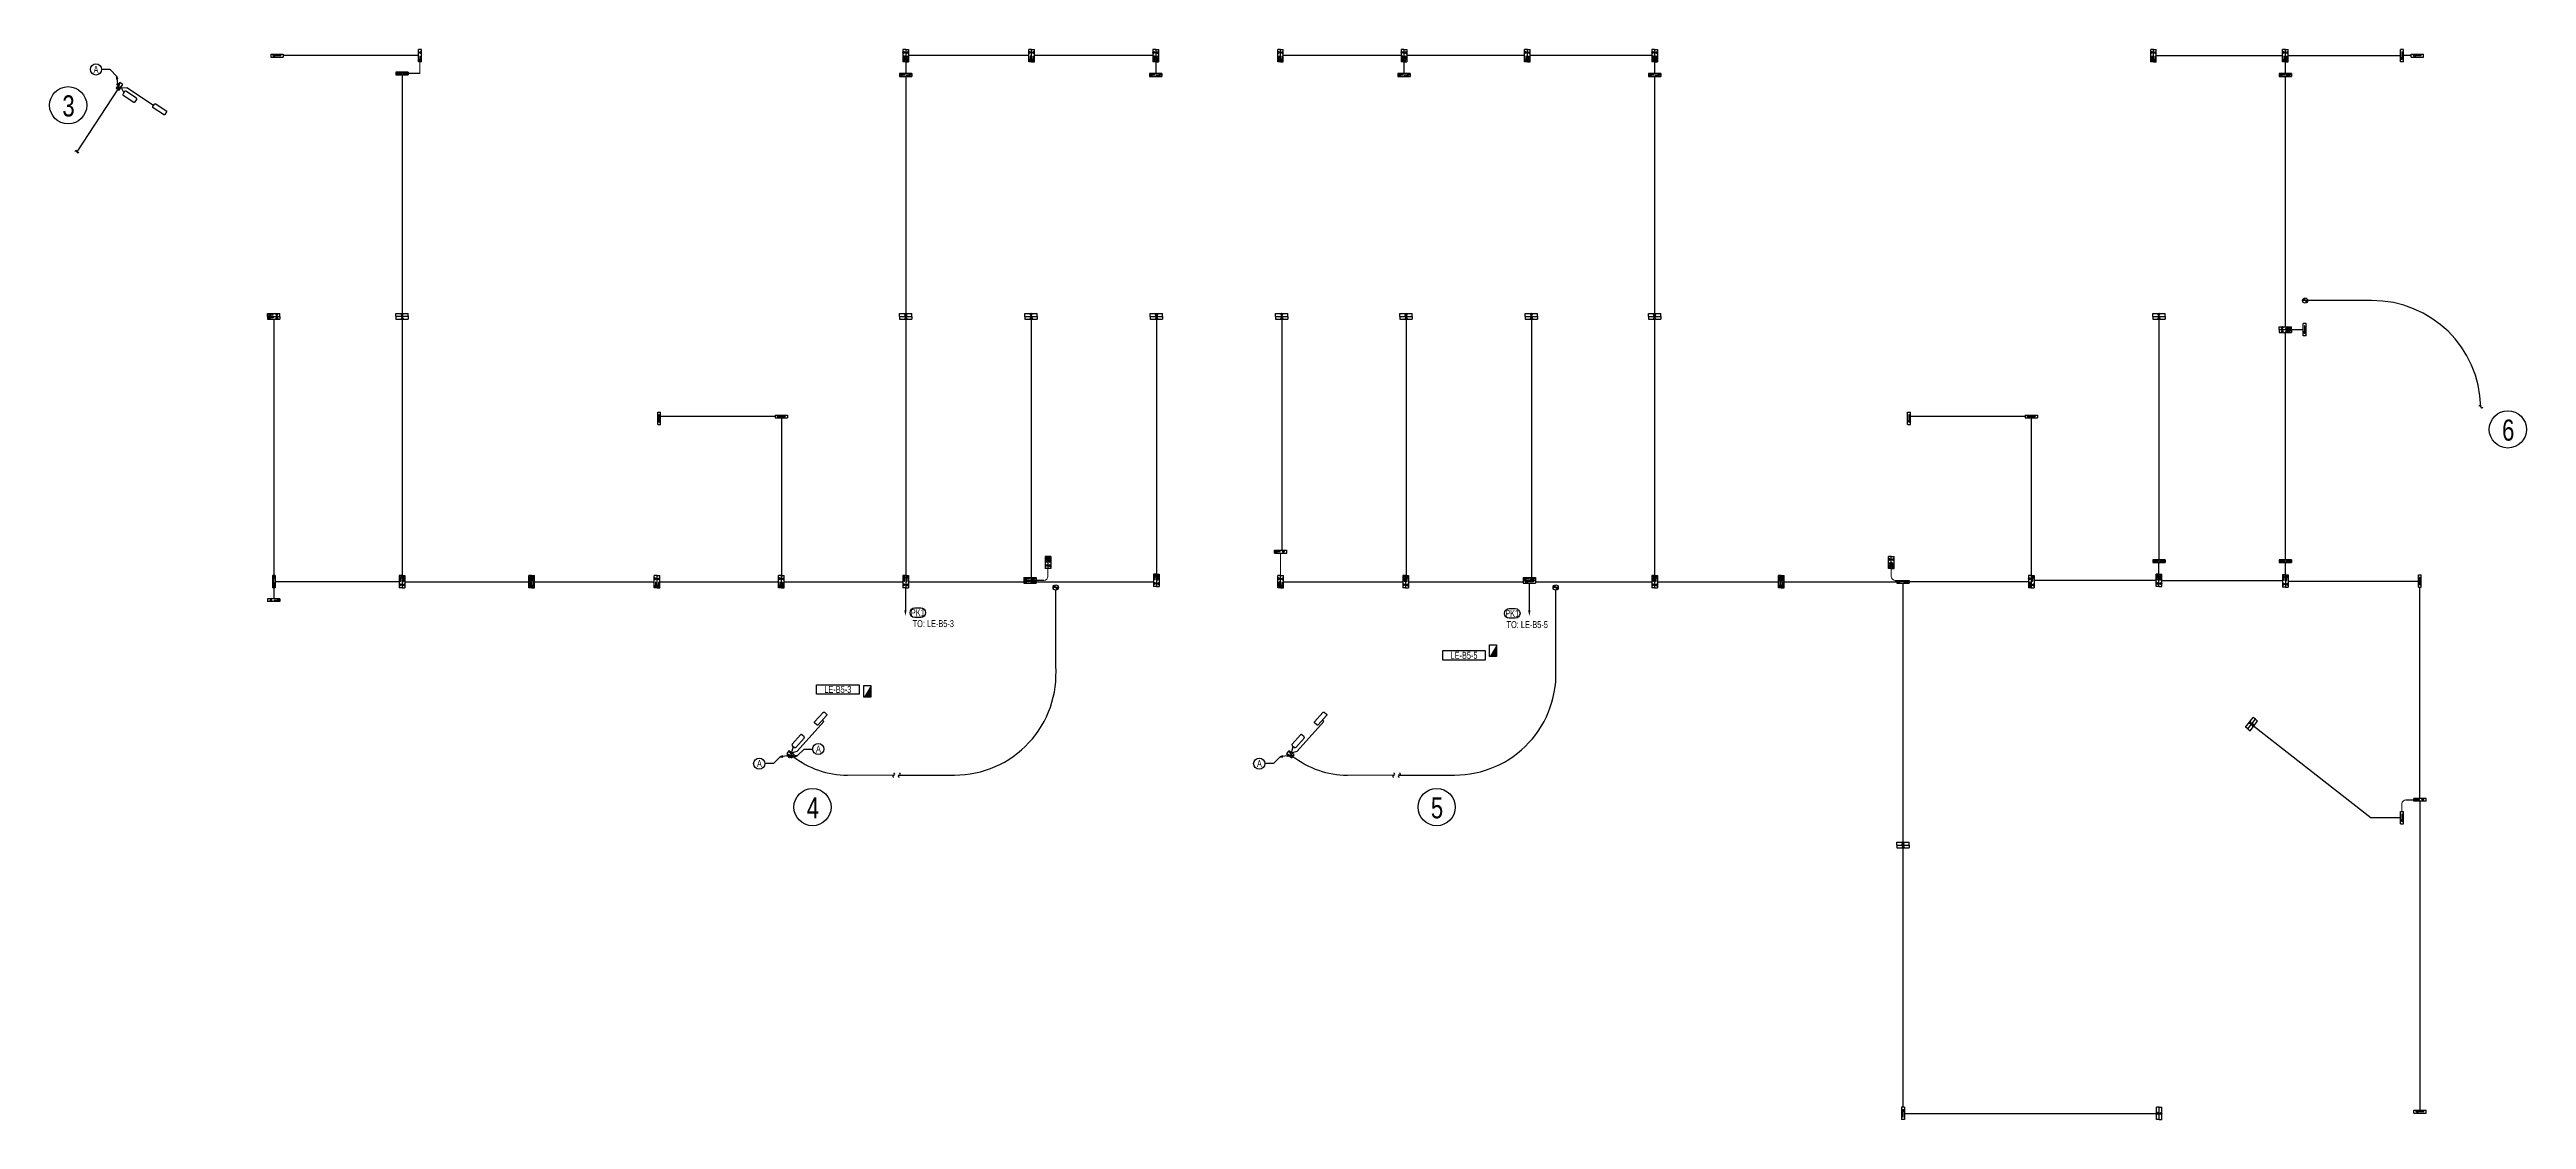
# Model space of a CAD drawing. Header units: millimetres. Extents: x 98738 to 415807, y 105242 to 242281.
import ezdxf
from ezdxf.enums import TextEntityAlignment as Align

# ---------------------------------------------------------------- set-up
doc = ezdxf.new("R2010")
doc.units = ezdxf.units.MM
doc.header["$LTSCALE"] = 50
doc.linetypes.add('CEN-1', pattern=[24, 20, -2, 0, -2])
for name, color, linetype in [('4', 4, 'Continuous'), ('e-con', 1, 'Continuous'), ('E-SYM', 2, 'Continuous'), ('E-TEXT', 6, 'Continuous'), ('e-text-box', 7, 'Continuous'), ('E-WIRE', 4, 'Continuous'), ('e-wire1s', 4, 'CEN-1'), ('Parking-L', 4, 'Continuous'), ('parking-p', 7, 'Continuous')]:
    doc.layers.add(name, color=color, linetype=linetype)
doc.styles.add('돋움', font='')
doc.styles.get('돋움').set_extended_font_data('Dotum')

msp = doc.modelspace()

# ---------------------------------------------------------------- texts
at = {"layer": 'E-TEXT', "style": '돋움', "width": 0.8}
for s, p in [('A', (104684, 239729)), ('PK1', (209885, 170148)), ('TO: LE-B5-3', (211865, 168752)), ('PK1', (285975, 170058)), ('TO: LE-B5-5', (287895, 168628)), ('LE-B5-5', (279801, 164692)), ('LE-B5-3', (199646, 160325)), ('A', (197164, 152691)), ('A', (189612, 150818)), ('A', (253612, 150818))]:
    msp.add_text(s, height=900, dxfattribs=at).set_placement(p, align=Align.MIDDLE_CENTER)
at = {"layer": 'E-TEXT', "color": 1, "style": '돋움', "width": 0.8}
for s, p in [('3', (101168, 235057, 4600)), ('6', (413473, 193539, 4600)), ('4', (196452, 145163, 4600)), ('5', (276348, 145163, 4600))]:
    msp.add_text(s, height=2700, dxfattribs=at).set_placement(p, align=Align.MIDDLE_CENTER)

# ---------------------------------------------------------------- blocks, each defined once
blk = doc.blocks.new('100-94')
at = {"layer": 'e-con', "linetype": 'Continuous'}
blk.add_line((52, 54), (477, 479), dxfattribs=at)
at = {"layer": 'e-con'}
blk.add_lwpolyline([(477, 479), (292, 373), (365, 294)], close=True, dxfattribs=at)
at = {"layer": 'e-con', "linetype": 'Continuous'}
blk.add_circle((0, 0), 75, dxfattribs=at)
blk = doc.blocks.new('ar')
at = {"layer": '4', "color": 4}
blk.add_lwpolyline([(0, 0, 150, 0, 0), (360, 0, 0, 0, 0)], format="xyseb", dxfattribs=at)
blk = doc.blocks.new('100-33')
at = {"layer": 'E-SYM'}
blk.add_lwpolyline([(-250, -150), (250, -150), (250, 150), (-250, 150)], close=True, dxfattribs=at)
blk.add_solid([(-250, -150), (250, -150), (250, 150), (250, -150)], dxfattribs=at)
blk = doc.blocks.new('A$C7EB97946')
at = {"layer": 'E-TEXT', "xscale": 3, "yscale": 3, "zscale": 3}
blk.add_blockref('100-33', (750, 450), dxfattribs=at)

# ---------------------------------------------------------------- hatches: boundary and pattern name
at = {"layer": 'parking-p', "linetype": 'Continuous'}
h = msp.add_hatch(color=2, dxfattribs=at)
h.paths.add_polyline_path([(387814, 210127), (387479, 210127), (387479, 209792, 0.4142136)])
h.paths.add_polyline_path([(387479, 210463, 0.4142136), (387143, 210127), (387479, 210127)])
h = msp.add_hatch(color=2, dxfattribs=at)
h.paths.add_polyline_path([(227877, 173378), (227541, 173378), (227541, 173042, 0.4142136)])
h.paths.add_polyline_path([(227541, 173714, 0.4142136), (227206, 173378), (227541, 173378)])
h = msp.add_hatch(color=2, dxfattribs=at)
h.paths.add_polyline_path([(291877, 173378), (291541, 173378), (291541, 173042, 0.4142136)])
h.paths.add_polyline_path([(291541, 173714, 0.4142136), (291205, 173378), (291541, 173378)])

# ---------------------------------------------------------------- linework, layer by layer
at = {"color": 1}
for centre in [(101120, 235142), (413425, 193624), (196404, 145248), (276300, 145248)]:
    msp.add_circle(centre, 2382, dxfattribs=at)
at = {"layer": 'E-SYM'}
for p, q in [((107749, 238037), (107470, 237199)), ((107470, 237199), (108124, 237793)), ((193910, 151752), (193379, 152459)), ((257910, 151752), (257379, 152459)), ((193101, 152108), (193910, 151752)), ((257101, 152108), (257910, 151752))]:
    msp.add_line(p, q, dxfattribs=at)
for points in [[(107749, 238037), (107282, 237321), (107658, 237076), (108124, 237793)], [(193101, 152108), (193770, 151577), (194049, 151928), (193379, 152459)], [(257101, 152108), (257770, 151577), (258049, 151928), (257379, 152459)]]:
    msp.add_lwpolyline(points, close=True, dxfattribs=at)
for points in [[(108177, 236418), (109525, 235546, 0.4142136), (109690, 235581), (109891, 235890, 0.4142136), (109855, 236056), (108508, 236929, 0.4142136), (108342, 236893), (108142, 236584, 0.4142136)], [(112327, 235321), (113675, 234448, -0.4142136), (113710, 234283), (113510, 233973, -0.4142136), (113344, 233938), (111997, 234810, -0.4142136), (111961, 234976), (112162, 235285, -0.4142136)], [(198204, 156977), (197131, 155783, -0.4142136), (196962, 155774), (196688, 156021, -0.4142136), (196679, 156190), (197752, 157383, -0.4142136), (197921, 157392), (198195, 157146, -0.4142136)], [(262204, 156977), (261131, 155783, -0.4142136), (260962, 155774), (260688, 156021, -0.4142136), (260679, 156190), (261752, 157383, -0.4142136), (261921, 157392), (262195, 157146, -0.4142136)], [(194882, 154502), (193808, 153308, 0.4142136), (193817, 153139), (194091, 152893, 0.4142136), (194260, 152902), (195334, 154095, 0.4142136), (195325, 154264), (195051, 154511, 0.4142136)], [(258882, 154502), (257808, 153308, 0.4142136), (257817, 153139), (258091, 152893, 0.4142136), (258260, 152902), (259334, 154095, 0.4142136), (259325, 154264), (259051, 154511, 0.4142136)]]:
    msp.add_lwpolyline(points, format="xyb", close=True, dxfattribs=at)
at = {"layer": 'E-TEXT'}
for points in [[(209506, 170767), (210264, 170767, -1), (210264, 169530), (209506, 169530, -1), (209506, 170767, -1)], [(285596, 170676), (286353, 170676, -1), (286353, 169440), (285596, 169440, -1), (285596, 170676, -1)]]:
    msp.add_lwpolyline(points, format="xyb", dxfattribs=at)
at = {"layer": 'e-text-box'}
for p, q in [((106500, 239729), (105403, 239729)), ((107365, 238840), (106500, 239729)), ((194460, 151802), (195325, 152691)), ((195325, 152691), (196422, 152691)), ((191406, 150818), (190309, 150818)), ((192271, 151706), (191406, 150818)), ((255406, 150818), (254309, 150818)), ((256271, 151706), (255406, 150818))]:
    msp.add_line(p, q, dxfattribs=at)
for points in [[(277076, 165294), (282525, 165294), (282525, 164091), (277076, 164091)], [(196921, 160927), (202370, 160927), (202370, 159724), (196921, 159724)]]:
    msp.add_lwpolyline(points, close=True, dxfattribs=at)
for centre in [(104684, 239729), (197142, 152691), (189589, 150818), (253589, 150818)]:
    msp.add_circle(centre, 720, dxfattribs=at)
at = {"layer": 'E-WIRE'}
for p, q in [((145978, 241494), (128623, 241494)), ((224090, 241494), (208697, 241494)), ((239975, 241494), (224810, 241494)), ((271743, 241494), (256673, 241494)), ((287554, 241494), (272463, 241494)), ((303846, 241494), (288274, 241494)), ((368426, 241494), (384592, 241494)), ((143870, 239026), (143870, 208478)), ((208337, 238846), (208337, 174898)), ((304206, 238846), (304206, 208454)), ((107470, 237199), (102248, 229187)), ((107891, 237434), (108651, 237367)), ((107891, 237434), (108242, 236739)), ((112061, 235129), (108651, 237367)), ((395990, 210127), (387479, 210127)), ((143870, 207758), (143870, 174898)), ((208337, 207734), (208337, 175569)), ((224379, 207746), (224379, 174651)), ((240430, 207734), (240430, 175078)), ((256473, 207746), (256473, 178139)), ((272380, 207734), (272380, 174898)), ((288423, 207746), (288423, 174651)), ((304206, 207734), (304206, 175569)), ((304206, 207734), (304206, 174651)), ((368766, 207746), (368766, 176938)), ((385735, 206411), (387235, 206411)), ((384948, 176938), (384948, 206051)), ((368766, 175078), (368766, 176578)), ((384948, 174987), (384948, 176578)), ((143510, 174111), (127619, 174111)), ((144230, 174111), (160080, 174111)), ((160800, 174111), (176155, 174111)), ((176875, 174111), (192061, 174111)), ((192781, 174111), (207977, 174111)), ((208301, 173323), (208301, 170460)), ((208697, 174111), (223461, 174111)), ((225036, 174111), (240070, 174111)), ((227541, 163320), (227541, 173042)), ((256682, 174111), (271967, 174111)), ((272687, 174111), (287377, 174111)), ((288164, 173931), (288164, 170438)), ((288952, 174111), (303846, 174111)), ((291541, 163320), (291541, 173042)), ((304566, 174111), (320054, 174111)), ((320774, 174111), (335213, 174111)), ((336001, 140746), (336001, 173931)), ((352061, 174111), (336788, 174111)), ((369126, 174291), (384588, 174291)), ((385308, 174199), (401971, 174199)), ((402161, 146352), (402151, 173413)), ((194455, 152436), (197852, 156213)), ((197852, 156213), (197667, 156380)), ((258455, 152436), (261852, 156213)), ((261852, 156213), (261667, 156380)), ((380882, 155646), (395936, 143884)), ((193714, 152193), (193954, 153016)), ((193714, 152193), (194455, 152436)), ((257714, 152193), (257954, 153016)), ((257714, 152193), (258455, 152436)), ((207513, 149350), (214588, 149350)), ((271513, 149350), (278588, 149350)), ((402161, 145992), (402161, 106431)), ((336001, 106817), (336001, 140026))]:
    msp.add_line(p, q, dxfattribs=at)
at = {"layer": 'E-WIRE', "ltscale": 0.5}
for p, q in [((146158, 239206), (144658, 239206)), ((226036, 174291), (225036, 174291)), ((335001, 174291), (335213, 174291)), ((368406, 174291), (352781, 174291)), ((400374, 146172), (401374, 146172))]:
    msp.add_line(p, q, dxfattribs=at)
at = {"layer": 'E-WIRE', "lineweight": 0}
for p, q in [((146158, 240706), (146158, 239206)), ((256322, 177779), (256322, 174898)), ((226536, 175791), (226536, 174791)), ((334501, 175791), (334501, 174791)), ((200869, 149350), (206800, 149350)), ((264869, 149350), (270800, 149350)), ((399874, 144672), (399874, 145672))]:
    msp.add_line(p, q, dxfattribs=at)
at = {"layer": 'E-WIRE', "ltscale": 0.5}
for points in [[(208337, 240706), (208337, 239206)], [(240335, 240706), (240335, 239206)], [(272103, 240706), (272103, 239206)], [(304206, 240706), (304206, 239206)], [(384948, 206771), (384948, 238846)], [(384952, 239206), (384952, 240706)]]:
    msp.add_lwpolyline(points, dxfattribs=at)
at = {"layer": 'E-WIRE'}
for points in [[(191633, 195270), (176951, 195270)], [(192421, 195090), (192421, 174651)], [(351633, 195270), (336951, 195270)], [(352421, 195090), (352421, 174898)], [(127439, 173323), (127439, 171930)]]:
    msp.add_lwpolyline(points, dxfattribs=at)
for centre, radius, start, end in [((102122, 229204), 126, 352.66382, 172.66382), ((102374, 229187), 126, 172.66382, 352.66382), ((396087, 196259), 13868, 1.0326, 90.39892), ((409828, 196526), 126, 352.66382, 172.66382), ((410079, 196509), 126, 172.66382, 352.66382), ((206800, 149224), 126, 82.66382, 262.66382), ((206817, 149475), 126, 262.66382, 82.66382), ((207513, 149224), 126, 82.66382, 262.66382), ((207529, 149475), 126, 262.66382, 82.66382), ((270800, 149224), 126, 82.66382, 262.66382), ((270817, 149475), 126, 262.66382, 82.66382), ((271513, 149224), 126, 82.66382, 262.66382), ((271529, 149475), 126, 262.66382, 82.66382)]:
    msp.add_arc(centre, radius, start, end, dxfattribs=at)
at = {"layer": 'E-WIRE', "lineweight": 0}
for centre, start, end in [((226036, 174791), 270, 0), ((335001, 174791), 180, 270), ((400374, 145672), 90, 180)]:
    msp.add_arc(centre, 500, start, end, dxfattribs=at)
at = {"layer": 'Parking-L'}
for p, q in [((385312, 241494), (399689, 241494)), ((401049, 241494), (400049, 241494)), ((127439, 207746), (127439, 174898)), ((399694, 143884), (395936, 143884)), ((336181, 106030), (368429, 106030))]:
    msp.add_line(p, q, dxfattribs=at)
for centre, radius, start, end in [((214588, 162341), 12991, 270, 4.32131), ((278588, 162341), 12991, 270, 4.32131), ((200869, 160633), 11283, 231.91418, 270), ((264869, 160633), 11283, 231.91418, 270)]:
    msp.add_arc(centre, radius, start, end, dxfattribs=at)
at = {"layer": 'parking-p', "color": 2, "linetype": 'Continuous'}
for p, q in [((127048, 241674), (128623, 241674)), ((127048, 241674), (127048, 241314)), ((127048, 241314), (128623, 241314)), ((127048, 241314), (128623, 241314)), ((127304, 241494), (127585, 241623)), ((127304, 241494), (127585, 241365)), ((127585, 241623), (127507, 241516)), ((128332, 241516), (127507, 241516)), ((127585, 241365), (127507, 241471)), ((128332, 241471), (127507, 241471)), ((128332, 241516), (128332, 241471)), ((128623, 241674), (128623, 241314)), ((145978, 240706), (145978, 242281)), ((146338, 242281), (145978, 242281)), ((145978, 240706), (145978, 242281)), ((145990, 241888), (146271, 242016)), ((145990, 241888), (146271, 241759)), ((146158, 240763), (146029, 241044)), ((146029, 241044), (146135, 240966)), ((146135, 241438), (146180, 241438)), ((146135, 241438), (146135, 240966)), ((146158, 240763), (146287, 241044)), ((146180, 241438), (146180, 240966)), ((146287, 241044), (146180, 240966)), ((146271, 242016), (146193, 241910)), ((146328, 241910), (146193, 241910)), ((146271, 241759), (146193, 241865)), ((146328, 241865), (146193, 241865)), ((146328, 241865), (146328, 241910)), ((146338, 240706), (146338, 242281)), ((207977, 242281), (207977, 240706)), ((207977, 242281), (207977, 240706)), ((208337, 242281), (207977, 242281)), ((207977, 242281), (207977, 240706)), ((207986, 241865), (207986, 241910)), ((207986, 241910), (208122, 241910)), ((207986, 241865), (208122, 241865)), ((208157, 240763), (208028, 241044)), ((208028, 241044), (208134, 240966)), ((208325, 241888), (208043, 242016)), ((208043, 242016), (208122, 241910)), ((208325, 241888), (208043, 241759)), ((208043, 241759), (208122, 241865)), ((208179, 241438), (208134, 241438)), ((208134, 241438), (208134, 241343)), ((208134, 241234), (208134, 240966)), ((208157, 240763), (208285, 241044)), ((208179, 241438), (208179, 241343)), ((208179, 241234), (208179, 240966)), ((208285, 241044), (208179, 240966)), ((208337, 242281), (208337, 240706)), ((208337, 242281), (208337, 240706)), ((208337, 242281), (208337, 240706)), ((208337, 242281), (208697, 242281)), ((208337, 242281), (208337, 240706)), ((208348, 241888), (208630, 242016)), ((208348, 241888), (208630, 241759)), ((208517, 240763), (208388, 241044)), ((208388, 241044), (208494, 240966)), ((208494, 241438), (208539, 241438)), ((208494, 241438), (208494, 241343)), ((208494, 241234), (208494, 240966)), ((208517, 240763), (208645, 241044)), ((208539, 241438), (208539, 241343)), ((208539, 241234), (208539, 240966)), ((208645, 241044), (208539, 240966)), ((208630, 242016), (208552, 241910)), ((208687, 241910), (208552, 241910)), ((208630, 241759), (208552, 241865)), ((208687, 241865), (208552, 241865)), ((208687, 241865), (208687, 241910)), ((208697, 242281), (208697, 240706)), ((208697, 242281), (208697, 240706)), ((208697, 242281), (208697, 240706)), ((224090, 240706), (224090, 242281)), ((224090, 240706), (224090, 242281)), ((224090, 240706), (224090, 242281)), ((224450, 242281), (224090, 242281)), ((224100, 241865), (224100, 241910)), ((224100, 241910), (224235, 241910)), ((224100, 241865), (224235, 241865)), ((224270, 240763), (224141, 241044)), ((224141, 241044), (224248, 240966)), ((224438, 241888), (224157, 242016)), ((224157, 242016), (224235, 241910)), ((224438, 241888), (224157, 241759)), ((224157, 241759), (224235, 241865)), ((224293, 241438), (224248, 241438)), ((224248, 241438), (224248, 240966)), ((224270, 240763), (224399, 241044)), ((224293, 241438), (224293, 240966)), ((224399, 241044), (224293, 240966)), ((224450, 240706), (224450, 242281)), ((224450, 240706), (224450, 242281)), ((224450, 240706), (224450, 242281)), ((224450, 240706), (224450, 242281)), ((224450, 242281), (224810, 242281)), ((224462, 241888), (224743, 242016)), ((224462, 241888), (224743, 241759)), ((224630, 240763), (224501, 241044)), ((224501, 241044), (224608, 240966)), ((224608, 241438), (224653, 241438)), ((224608, 241438), (224608, 240966)), ((224630, 240763), (224759, 241044)), ((224653, 241438), (224653, 240966)), ((224759, 241044), (224653, 240966)), ((224743, 242016), (224665, 241910)), ((224800, 241910), (224665, 241910)), ((224743, 241759), (224665, 241865)), ((224800, 241865), (224665, 241865)), ((224800, 241865), (224800, 241910)), ((224810, 240706), (224810, 242281)), ((224810, 240706), (224810, 242281)), ((224810, 240706), (224810, 242281)), ((239975, 242281), (239975, 240706)), ((239975, 242281), (239975, 240706)), ((240335, 242281), (239975, 242281)), ((239975, 242281), (239975, 240706)), ((239985, 241865), (239985, 241910)), ((239985, 241910), (240120, 241910)), ((239985, 241865), (240120, 241865)), ((240155, 240763), (240026, 241044)), ((240026, 241044), (240132, 240966)), ((240323, 241888), (240041, 242016)), ((240041, 242016), (240120, 241910)), ((240323, 241888), (240041, 241759)), ((240041, 241759), (240120, 241865)), ((240177, 241438), (240132, 241438)), ((240132, 241438), (240132, 241343)), ((240132, 241234), (240132, 240966)), ((240155, 240763), (240284, 241044)), ((240177, 241438), (240177, 241343)), ((240177, 241234), (240177, 240966)), ((240284, 241044), (240177, 240966)), ((240335, 242281), (240335, 240706)), ((240335, 242281), (240335, 240706)), ((240335, 242281), (240335, 240706)), ((240335, 242281), (240695, 242281)), ((240335, 242281), (240335, 240706)), ((240347, 241888), (240628, 242016)), ((240347, 241888), (240628, 241759)), ((240515, 240763), (240386, 241044)), ((240386, 241044), (240492, 240966)), ((240492, 241438), (240537, 241438)), ((240492, 241438), (240492, 241343)), ((240492, 241234), (240492, 240966)), ((240515, 240763), (240644, 241044)), ((240537, 241438), (240537, 241343)), ((240537, 241234), (240537, 240966)), ((240644, 241044), (240537, 240966)), ((240628, 242016), (240550, 241910)), ((240685, 241910), (240550, 241910)), ((240628, 241759), (240550, 241865)), ((240685, 241865), (240550, 241865)), ((240685, 241865), (240685, 241910)), ((240695, 242281), (240695, 240706)), ((240695, 242281), (240695, 240706)), ((240695, 242281), (240695, 240706)), ((255953, 240706), (255953, 242281)), ((255953, 240706), (255953, 242281)), ((255953, 240706), (255953, 242281)), ((256313, 242281), (255953, 242281)), ((255962, 241865), (255962, 241910)), ((255962, 241910), (256097, 241910)), ((255962, 241865), (256097, 241865)), ((256133, 240763), (256004, 241044)), ((256004, 241044), (256110, 240966)), ((256301, 241888), (256019, 242016)), ((256019, 242016), (256097, 241910)), ((256301, 241888), (256019, 241759)), ((256019, 241759), (256097, 241865)), ((256155, 241438), (256110, 241438)), ((256110, 241438), (256110, 240966)), ((256133, 240763), (256261, 241044)), ((256155, 241438), (256155, 240966)), ((256261, 241044), (256155, 240966)), ((256313, 240706), (256313, 242281)), ((256313, 240706), (256313, 242281)), ((256313, 240706), (256313, 242281)), ((256313, 240706), (256313, 242281)), ((256313, 242281), (256673, 242281)), ((256324, 241888), (256606, 242016)), ((256324, 241888), (256606, 241759)), ((256493, 240763), (256364, 241044)), ((256364, 241044), (256470, 240966)), ((256470, 241438), (256515, 241438)), ((256470, 241438), (256470, 240966)), ((256493, 240763), (256621, 241044)), ((256515, 241438), (256515, 240966)), ((256621, 241044), (256515, 240966)), ((256606, 242016), (256528, 241910)), ((256663, 241910), (256528, 241910)), ((256606, 241759), (256528, 241865)), ((256663, 241865), (256528, 241865)), ((256663, 241865), (256663, 241910)), ((256673, 240706), (256673, 242281)), ((256673, 240706), (256673, 242281)), ((256673, 240706), (256673, 242281)), ((271743, 242281), (271743, 240706)), ((271743, 242281), (271743, 240706)), ((272103, 242281), (271743, 242281)), ((271743, 242281), (271743, 240706)), ((271753, 241865), (271753, 241910)), ((271753, 241910), (271888, 241910)), ((271753, 241865), (271888, 241865)), ((271923, 240763), (271794, 241044)), ((271794, 241044), (271900, 240966)), ((272091, 241888), (271810, 242016)), ((271810, 242016), (271888, 241910)), ((272091, 241888), (271810, 241759)), ((271810, 241759), (271888, 241865)), ((271945, 241438), (271900, 241438)), ((271900, 241438), (271900, 241343)), ((271900, 241234), (271900, 240966)), ((271923, 240763), (272052, 241044)), ((271945, 241438), (271945, 241343)), ((271945, 241234), (271945, 240966)), ((272052, 241044), (271945, 240966)), ((272103, 242281), (272103, 240706)), ((272103, 242281), (272103, 240706)), ((272103, 242281), (272103, 240706)), ((272103, 242281), (272463, 242281)), ((272103, 242281), (272103, 240706)), ((272115, 241888), (272396, 242016)), ((272115, 241888), (272396, 241759)), ((272283, 240763), (272154, 241044)), ((272154, 241044), (272260, 240966)), ((272260, 241438), (272305, 241438)), ((272260, 241438), (272260, 241343)), ((272260, 241234), (272260, 240966)), ((272283, 240763), (272412, 241044)), ((272305, 241438), (272305, 241343)), ((272305, 241234), (272305, 240966)), ((272412, 241044), (272305, 240966)), ((272396, 242016), (272318, 241910)), ((272453, 241910), (272318, 241910)), ((272396, 241759), (272318, 241865)), ((272453, 241865), (272318, 241865)), ((272453, 241865), (272453, 241910)), ((272463, 242281), (272463, 240706)), ((272463, 242281), (272463, 240706)), ((272463, 242281), (272463, 240706)), ((287554, 240706), (287554, 242281)), ((287554, 240706), (287554, 242281)), ((287554, 240706), (287554, 242281)), ((287914, 242281), (287554, 242281)), ((287564, 241865), (287564, 241910)), ((287564, 241910), (287699, 241910)), ((287564, 241865), (287699, 241865)), ((287734, 240763), (287606, 241044)), ((287606, 241044), (287712, 240966)), ((287903, 241888), (287621, 242016)), ((287621, 242016), (287699, 241910)), ((287903, 241888), (287621, 241759)), ((287621, 241759), (287699, 241865)), ((287757, 241438), (287712, 241438)), ((287712, 241438), (287712, 240966)), ((287734, 240763), (287863, 241044)), ((287757, 241438), (287757, 240966)), ((287863, 241044), (287757, 240966)), ((287914, 240706), (287914, 242281)), ((287914, 240706), (287914, 242281)), ((287914, 240706), (287914, 242281)), ((287914, 240706), (287914, 242281)), ((287914, 242281), (288274, 242281)), ((287926, 241888), (288208, 242016)), ((287926, 241888), (288208, 241759)), ((288094, 240763), (287966, 241044)), ((287966, 241044), (288072, 240966)), ((288072, 241438), (288117, 241438)), ((288072, 241438), (288072, 240966)), ((288094, 240763), (288223, 241044)), ((288117, 241438), (288117, 240966)), ((288223, 241044), (288117, 240966)), ((288208, 242016), (288130, 241910)), ((288265, 241910), (288130, 241910)), ((288208, 241759), (288130, 241865)), ((288265, 241865), (288130, 241865)), ((288265, 241865), (288265, 241910)), ((288274, 240706), (288274, 242281)), ((288274, 240706), (288274, 242281)), ((288274, 240706), (288274, 242281)), ((303846, 242281), (303846, 240706)), ((303846, 242281), (303846, 240706)), ((304206, 242281), (303846, 242281)), ((303846, 242281), (303846, 240706)), ((303856, 241865), (303856, 241910)), ((303856, 241910), (303991, 241910)), ((303856, 241865), (303991, 241865)), ((304026, 240763), (303897, 241044)), ((303897, 241044), (304003, 240966)), ((304194, 241888), (303912, 242016)), ((303912, 242016), (303991, 241910)), ((304194, 241888), (303912, 241759)), ((303912, 241759), (303991, 241865)), ((304048, 241438), (304003, 241438)), ((304003, 241438), (304003, 241343)), ((304003, 241234), (304003, 240966)), ((304026, 240763), (304155, 241044)), ((304048, 241438), (304048, 241343)), ((304048, 241234), (304048, 240966)), ((304155, 241044), (304048, 240966)), ((304206, 242281), (304206, 240706)), ((304206, 242281), (304206, 240706)), ((304206, 242281), (304206, 240706)), ((304206, 242281), (304566, 242281)), ((304206, 242281), (304206, 240706)), ((304218, 241888), (304499, 242016)), ((304218, 241888), (304499, 241759)), ((304386, 240763), (304257, 241044)), ((304257, 241044), (304363, 240966)), ((304363, 241438), (304408, 241438)), ((304363, 241438), (304363, 241343)), ((304363, 241234), (304363, 240966)), ((304386, 240763), (304515, 241044)), ((304408, 241438), (304408, 241343)), ((304408, 241234), (304408, 240966)), ((304515, 241044), (304408, 240966)), ((304499, 242016), (304421, 241910)), ((304556, 241910), (304421, 241910)), ((304499, 241759), (304421, 241865)), ((304556, 241865), (304421, 241865)), ((304556, 241865), (304556, 241910)), ((304566, 242281), (304566, 240706)), ((304566, 242281), (304566, 240706)), ((304566, 242281), (304566, 240706)), ((367706, 240706), (367706, 242281)), ((367706, 240706), (367706, 242281)), ((367706, 240706), (367706, 242281)), ((368066, 242281), (367706, 242281)), ((367716, 241865), (367716, 241910)), ((367716, 241910), (367851, 241910)), ((367716, 241865), (367851, 241865)), ((367886, 240763), (367757, 241044)), ((367757, 241044), (367863, 240966)), ((368054, 241888), (367772, 242016)), ((367772, 242016), (367851, 241910)), ((368054, 241888), (367772, 241759)), ((367772, 241759), (367851, 241865)), ((367908, 241438), (367863, 241438)), ((367863, 241438), (367863, 240966)), ((367886, 240763), (368014, 241044)), ((367908, 241438), (367908, 240966)), ((368014, 241044), (367908, 240966)), ((368066, 240706), (368066, 242281)), ((368066, 240706), (368066, 242281)), ((368066, 240706), (368066, 242281)), ((368066, 240706), (368066, 242281)), ((368066, 242281), (368426, 242281)), ((368077, 241888), (368359, 242016)), ((368077, 241888), (368359, 241759)), ((368246, 240763), (368117, 241044)), ((368117, 241044), (368223, 240966)), ((368223, 241438), (368268, 241438)), ((368223, 241438), (368223, 240966)), ((368246, 240763), (368374, 241044)), ((368268, 241438), (368268, 240966)), ((368374, 241044), (368268, 240966)), ((368359, 242016), (368281, 241910)), ((368416, 241910), (368281, 241910)), ((368359, 241759), (368281, 241865)), ((368416, 241865), (368281, 241865)), ((368416, 241865), (368416, 241910)), ((368426, 240706), (368426, 242281)), ((368426, 240706), (368426, 242281)), ((368426, 240706), (368426, 242281)), ((384592, 240706), (384592, 242281)), ((384592, 240706), (384592, 242281)), ((384592, 240706), (384592, 242281)), ((384952, 242281), (384592, 242281)), ((384602, 241865), (384602, 241910)), ((384602, 241910), (384737, 241910)), ((384602, 241865), (384737, 241865)), ((384772, 240763), (384643, 241044)), ((384643, 241044), (384749, 240966)), ((384940, 241888), (384659, 242016)), ((384659, 242016), (384737, 241910)), ((384940, 241888), (384659, 241759)), ((384659, 241759), (384737, 241865)), ((384794, 241438), (384749, 241438)), ((384749, 241438), (384749, 240966)), ((384772, 240763), (384901, 241044)), ((384794, 241438), (384794, 240966)), ((384901, 241044), (384794, 240966)), ((384952, 240706), (384952, 242281)), ((384952, 240706), (384952, 242281)), ((384952, 240706), (384952, 242281)), ((384952, 240706), (384952, 242281)), ((384952, 242281), (385312, 242281)), ((384964, 241888), (385245, 242016)), ((384964, 241888), (385245, 241759)), ((385132, 240763), (385003, 241044)), ((385003, 241044), (385109, 240966)), ((385109, 241438), (385154, 241438)), ((385109, 241438), (385109, 240966)), ((385132, 240763), (385261, 241044)), ((385154, 241438), (385154, 240966)), ((385261, 241044), (385154, 240966)), ((385245, 242016), (385167, 241910)), ((385302, 241910), (385167, 241910)), ((385245, 241759), (385167, 241865)), ((385302, 241865), (385167, 241865)), ((385302, 241865), (385302, 241910)), ((385312, 240706), (385312, 242281)), ((385312, 240706), (385312, 242281)), ((385312, 240706), (385312, 242281)), ((399689, 240706), (399689, 242281)), ((400049, 242281), (399689, 242281)), ((399689, 240706), (399689, 242281)), ((399869, 240963), (399740, 241244)), ((399740, 241244), (399847, 241166)), ((399892, 241991), (399847, 241991)), ((399847, 241991), (399847, 241166)), ((399869, 240963), (399998, 241244)), ((399892, 241991), (399892, 241166)), ((399998, 241244), (399892, 241166)), ((400049, 240706), (400049, 242281)), ((401049, 241314), (401049, 241674)), ((401049, 241674), (402624, 241674)), ((401049, 241674), (402624, 241674)), ((401049, 241314), (402624, 241314)), ((401305, 241494), (401587, 241623)), ((401305, 241494), (401587, 241365)), ((401587, 241623), (401509, 241516)), ((402333, 241516), (401509, 241516)), ((401587, 241365), (401509, 241471)), ((402333, 241471), (401509, 241471)), ((402333, 241471), (402333, 241516)), ((402624, 241314), (402624, 241674)), ((143083, 239386), (144658, 239386)), ((143083, 239386), (144658, 239386)), ((143083, 239386), (143083, 239026)), ((144658, 239386), (143083, 239386)), ((144658, 239386), (143083, 239386)), ((143083, 239026), (144658, 239026)), ((143139, 239206), (143421, 239335)), ((143139, 239206), (143421, 239078)), ((143421, 239335), (143342, 239229)), ((143815, 239229), (143342, 239229)), ((143421, 239078), (143342, 239184)), ((143815, 239184), (143342, 239184)), ((143815, 239184), (143815, 239229)), ((143926, 239184), (143926, 239229)), ((143926, 239229), (144398, 239229)), ((143926, 239184), (144398, 239184)), ((144602, 239206), (144320, 239335)), ((144320, 239335), (144398, 239229)), ((144602, 239206), (144320, 239078)), ((144320, 239078), (144398, 239184)), ((144658, 239386), (144658, 239026)), ((146338, 240706), (145978, 240706)), ((207549, 239206), (207549, 238846)), ((209124, 239206), (207549, 239206)), ((207549, 238846), (209124, 238846)), ((207605, 239026), (207887, 239155)), ((207605, 239026), (207887, 238898)), ((207887, 239155), (207809, 239049)), ((208281, 239049), (207809, 239049)), ((207887, 238898), (207809, 239004)), ((208281, 239004), (207809, 239004)), ((208337, 240706), (207977, 240706)), ((208281, 239004), (208281, 239049)), ((208337, 240706), (208697, 240706)), ((208392, 239004), (208392, 239049)), ((208392, 239049), (208865, 239049)), ((208392, 239004), (208865, 239004)), ((209068, 239026), (208786, 239155)), ((208786, 239155), (208865, 239049)), ((209068, 239026), (208786, 238898)), ((208786, 238898), (208865, 239004)), ((209124, 239206), (209124, 238846)), ((224450, 240706), (224090, 240706)), ((224450, 240706), (224810, 240706)), ((239547, 239206), (239547, 238846)), ((241122, 239206), (239547, 239206)), ((239547, 238846), (241122, 238846)), ((239604, 239026), (239885, 239155)), ((239604, 239026), (239885, 238898)), ((239885, 239155), (239807, 239049)), ((240279, 239049), (239807, 239049)), ((239885, 238898), (239807, 239004)), ((240279, 239004), (239807, 239004)), ((240335, 240706), (239975, 240706)), ((240279, 239004), (240279, 239049)), ((240335, 240706), (240695, 240706)), ((240391, 239004), (240391, 239049)), ((240391, 239049), (240863, 239049)), ((240391, 239004), (240863, 239004)), ((241066, 239026), (240784, 239155)), ((240784, 239155), (240863, 239049)), ((241066, 239026), (240784, 238898)), ((240784, 238898), (240863, 239004)), ((241122, 239206), (241122, 238846)), ((256313, 240706), (255953, 240706)), ((256313, 240706), (256673, 240706)), ((271315, 239206), (271315, 238846)), ((272890, 239206), (271315, 239206)), ((271315, 238846), (272890, 238846)), ((271372, 239026), (271653, 239155)), ((271372, 239026), (271653, 238898)), ((271653, 239155), (271575, 239049)), ((272047, 239049), (271575, 239049)), ((271653, 238898), (271575, 239004)), ((272047, 239004), (271575, 239004)), ((272103, 240706), (271743, 240706)), ((272047, 239004), (272047, 239049)), ((272103, 240706), (272463, 240706)), ((272159, 239004), (272159, 239049)), ((272159, 239049), (272631, 239049)), ((272159, 239004), (272631, 239004)), ((272834, 239026), (272553, 239155)), ((272553, 239155), (272631, 239049)), ((272834, 239026), (272553, 238898)), ((272553, 238898), (272631, 239004)), ((272890, 239206), (272890, 238846)), ((287914, 240706), (287554, 240706)), ((287914, 240706), (288274, 240706)), ((303418, 239206), (303418, 238846)), ((304993, 239206), (303418, 239206)), ((303418, 238846), (304993, 238846)), ((303475, 239026), (303756, 239155)), ((303475, 239026), (303756, 238898)), ((303756, 239155), (303678, 239049)), ((304150, 239049), (303678, 239049)), ((303756, 238898), (303678, 239004)), ((304150, 239004), (303678, 239004)), ((304206, 240706), (303846, 240706)), ((304150, 239004), (304150, 239049)), ((304206, 240706), (304566, 240706)), ((304262, 239004), (304262, 239049)), ((304262, 239049), (304734, 239049)), ((304262, 239004), (304734, 239004)), ((304937, 239026), (304656, 239155)), ((304656, 239155), (304734, 239049)), ((304937, 239026), (304656, 238898)), ((304656, 238898), (304734, 239004)), ((304993, 239206), (304993, 238846)), ((368066, 240706), (367706, 240706)), ((368066, 240706), (368426, 240706)), ((384164, 239206), (385739, 239206)), ((384164, 239206), (385739, 239206)), ((384164, 239206), (384164, 238846)), ((385739, 239206), (384164, 239206)), ((385739, 239206), (384164, 239206)), ((384164, 238846), (385739, 238846)), ((384221, 239026), (384502, 239155)), ((384221, 239026), (384502, 238898)), ((384502, 239155), (384424, 239049)), ((384896, 239049), (384424, 239049)), ((384502, 238898), (384424, 239004)), ((384896, 239004), (384424, 239004)), ((384952, 240706), (384592, 240706)), ((384896, 239004), (384896, 239049)), ((384952, 240706), (385312, 240706)), ((385008, 239004), (385008, 239049)), ((385008, 239049), (385480, 239049)), ((385008, 239004), (385480, 239004)), ((385683, 239026), (385402, 239155)), ((385402, 239155), (385480, 239049)), ((385683, 239026), (385402, 238898)), ((385402, 238898), (385480, 239004)), ((385739, 239206), (385739, 238846)), ((400049, 240706), (399689, 240706)), ((387814, 210127), (387143, 210127)), ((126652, 208466), (128227, 208466)), ((126652, 208466), (128227, 208466)), ((126652, 208106), (126652, 208466)), ((126652, 208466), (128227, 208466)), ((126652, 208106), (128227, 208106)), ((126652, 208106), (128227, 208106)), ((126652, 208106), (128227, 208106)), ((126652, 208106), (126652, 207746)), ((126652, 208106), (128227, 208106)), ((126652, 207746), (128227, 207746)), ((126652, 207746), (128227, 207746)), ((126652, 207746), (128227, 207746)), ((126708, 208286), (126989, 208415)), ((126708, 208286), (126989, 208158)), ((126708, 207926), (126989, 208055)), ((126708, 207926), (126989, 207798)), ((126989, 208415), (126911, 208309)), ((127383, 208309), (126911, 208309)), ((126989, 208158), (126911, 208264)), ((127383, 208264), (126911, 208264)), ((126989, 208055), (126911, 207949)), ((127383, 207949), (126911, 207949)), ((126989, 207798), (126911, 207904)), ((127383, 207904), (126911, 207904)), ((127383, 208264), (127383, 208309)), ((127383, 207949), (127383, 207904)), ((127833, 208118), (127704, 208400)), ((127704, 208400), (127810, 208321)), ((127833, 208094), (127704, 207813)), ((127704, 207813), (127810, 207891)), ((127810, 208456), (127855, 208456)), ((127810, 208456), (127810, 208321)), ((127810, 207756), (127810, 207891)), ((127810, 207756), (127855, 207756)), ((127833, 208118), (127961, 208400)), ((127833, 208094), (127961, 207813)), ((127855, 208456), (127855, 208321)), ((127961, 208400), (127855, 208321)), ((127961, 207813), (127855, 207891)), ((127855, 207756), (127855, 207891)), ((128227, 208106), (128227, 208466)), ((128227, 208106), (128227, 207746)), ((143083, 208478), (144658, 208478)), ((143083, 208478), (144658, 208478)), ((143083, 208118), (143083, 208478)), ((143083, 208478), (144658, 208478)), ((143083, 208118), (144658, 208118)), ((143083, 208118), (143083, 207758)), ((143083, 208118), (144658, 208118)), ((143083, 208118), (144658, 208118)), ((143083, 208118), (144658, 208118)), ((143083, 207758), (144658, 207758)), ((143083, 207758), (144658, 207758)), ((143083, 207758), (144658, 207758)), ((143870, 208130), (143742, 208411)), ((143742, 208411), (143848, 208333)), ((143870, 208106), (143742, 207825)), ((143742, 207825), (143848, 207903)), ((143893, 208468), (143848, 208468)), ((143848, 208468), (143848, 208333)), ((143848, 207768), (143848, 207903)), ((143893, 207768), (143848, 207768)), ((143870, 208130), (143999, 208411)), ((143870, 208106), (143999, 207825)), ((143893, 208468), (143893, 208333)), ((143999, 208411), (143893, 208333)), ((143999, 207825), (143893, 207903)), ((143893, 207768), (143893, 207903)), ((144658, 208118), (144658, 208478)), ((144658, 208118), (144658, 207758)), ((207549, 208454), (209124, 208454)), ((207549, 208454), (209124, 208454)), ((207549, 208094), (207549, 208454)), ((207549, 208454), (209124, 208454)), ((207549, 208094), (209124, 208094)), ((207549, 208094), (207549, 207734)), ((207549, 208094), (209124, 208094)), ((207549, 208094), (209124, 208094)), ((207549, 208094), (209124, 208094)), ((207549, 207734), (209124, 207734)), ((207549, 207734), (209124, 207734)), ((207549, 207734), (209124, 207734)), ((208337, 208106), (208208, 208388)), ((208208, 208388), (208314, 208310)), ((208337, 208083), (208208, 207801)), ((208208, 207801), (208314, 207879)), ((208359, 208445), (208314, 208445)), ((208314, 208445), (208314, 208310)), ((208314, 207744), (208314, 207879)), ((208359, 207744), (208314, 207744)), ((208337, 208106), (208465, 208388)), ((208337, 208083), (208465, 207801)), ((208359, 208445), (208359, 208310)), ((208465, 208388), (208359, 208310)), ((208465, 207801), (208359, 207879)), ((208359, 207744), (208359, 207879)), ((209124, 208094), (209124, 208454)), ((209124, 208094), (209124, 207734)), ((223592, 208466), (225167, 208466)), ((223592, 208466), (225167, 208466)), ((223592, 208106), (223592, 208466)), ((223592, 208466), (225167, 208466)), ((223592, 208106), (225167, 208106)), ((223592, 208106), (223592, 207746)), ((223592, 208106), (225167, 208106)), ((223592, 208106), (225167, 208106)), ((223592, 208106), (225167, 208106)), ((223592, 207746), (225167, 207746)), ((223592, 207746), (225167, 207746)), ((223592, 207746), (225167, 207746)), ((224379, 208118), (224251, 208400)), ((224251, 208400), (224357, 208321)), ((224379, 208094), (224251, 207813)), ((224251, 207813), (224357, 207891)), ((224402, 208456), (224357, 208456)), ((224357, 208456), (224357, 208321)), ((224357, 207756), (224357, 207891)), ((224402, 207756), (224357, 207756)), ((224379, 208118), (224508, 208400)), ((224379, 208094), (224508, 207813)), ((224402, 208456), (224402, 208321)), ((224508, 208400), (224402, 208321)), ((224508, 207813), (224402, 207891)), ((224402, 207756), (224402, 207891)), ((225167, 208106), (225167, 208466)), ((225167, 208106), (225167, 207746)), ((239643, 208454), (241218, 208454)), ((239643, 208454), (241218, 208454)), ((239643, 208094), (239643, 208454)), ((239643, 208454), (241218, 208454)), ((239643, 208094), (241218, 208094)), ((239643, 208094), (239643, 207734)), ((239643, 208094), (241218, 208094)), ((239643, 208094), (241218, 208094)), ((239643, 208094), (241218, 208094)), ((239643, 207734), (241218, 207734)), ((239643, 207734), (241218, 207734)), ((239643, 207734), (241218, 207734)), ((240430, 208106), (240302, 208388)), ((240302, 208388), (240408, 208310)), ((240430, 208083), (240302, 207801)), ((240302, 207801), (240408, 207879)), ((240453, 208445), (240408, 208445)), ((240408, 208445), (240408, 208310)), ((240408, 207744), (240408, 207879)), ((240453, 207744), (240408, 207744)), ((240430, 208106), (240559, 208388)), ((240430, 208083), (240559, 207801)), ((240453, 208445), (240453, 208310)), ((240559, 208388), (240453, 208310)), ((240559, 207801), (240453, 207879)), ((240453, 207744), (240453, 207879)), ((241218, 208094), (241218, 208454)), ((241218, 208094), (241218, 207734)), ((255686, 208466), (257261, 208466)), ((255686, 208466), (257261, 208466)), ((255686, 208106), (255686, 208466)), ((255686, 208466), (257261, 208466)), ((255686, 208106), (257261, 208106)), ((255686, 208106), (255686, 207746)), ((255686, 208106), (257261, 208106)), ((255686, 208106), (257261, 208106)), ((255686, 208106), (257261, 208106)), ((255686, 207746), (257261, 207746)), ((255686, 207746), (257261, 207746)), ((255686, 207746), (257261, 207746)), ((256473, 208118), (256344, 208400)), ((256344, 208400), (256451, 208321)), ((256473, 208094), (256344, 207813)), ((256344, 207813), (256451, 207891)), ((256496, 208456), (256451, 208456)), ((256451, 208456), (256451, 208321)), ((256451, 207756), (256451, 207891)), ((256496, 207756), (256451, 207756)), ((256473, 208118), (256602, 208400)), ((256473, 208094), (256602, 207813)), ((256496, 208456), (256496, 208321)), ((256602, 208400), (256496, 208321)), ((256602, 207813), (256496, 207891)), ((256496, 207756), (256496, 207891)), ((257261, 208106), (257261, 208466)), ((257261, 208106), (257261, 207746)), ((271593, 208454), (273168, 208454)), ((271593, 208454), (273168, 208454)), ((271593, 208094), (271593, 208454)), ((271593, 208454), (273168, 208454)), ((271593, 208094), (273168, 208094)), ((271593, 208094), (271593, 207734)), ((271593, 208094), (273168, 208094)), ((271593, 208094), (273168, 208094)), ((271593, 208094), (273168, 208094)), ((271593, 207734), (273168, 207734)), ((271593, 207734), (273168, 207734)), ((271593, 207734), (273168, 207734)), ((272380, 208106), (272252, 208388)), ((272252, 208388), (272358, 208310)), ((272380, 208083), (272252, 207801)), ((272252, 207801), (272358, 207879)), ((272403, 208445), (272358, 208445)), ((272358, 208445), (272358, 208310)), ((272358, 207744), (272358, 207879)), ((272403, 207744), (272358, 207744)), ((272380, 208106), (272509, 208388)), ((272380, 208083), (272509, 207801)), ((272403, 208445), (272403, 208310)), ((272509, 208388), (272403, 208310)), ((272509, 207801), (272403, 207879)), ((272403, 207744), (272403, 207879)), ((273168, 208094), (273168, 208454)), ((273168, 208094), (273168, 207734)), ((287635, 208466), (289210, 208466)), ((287635, 208466), (289210, 208466)), ((287635, 208106), (287635, 208466)), ((287635, 208466), (289210, 208466)), ((287635, 208106), (289210, 208106)), ((287635, 208106), (287635, 207746)), ((287635, 208106), (289210, 208106)), ((287635, 208106), (289210, 208106)), ((287635, 208106), (289210, 208106)), ((287635, 207746), (289210, 207746)), ((287635, 207746), (289210, 207746)), ((287635, 207746), (289210, 207746)), ((288423, 208118), (288294, 208400)), ((288294, 208400), (288400, 208321)), ((288423, 208094), (288294, 207813)), ((288294, 207813), (288400, 207891)), ((288445, 208456), (288400, 208456)), ((288400, 208456), (288400, 208321)), ((288400, 207756), (288400, 207891)), ((288445, 207756), (288400, 207756)), ((288423, 208118), (288552, 208400)), ((288423, 208094), (288552, 207813)), ((288445, 208456), (288445, 208321)), ((288552, 208400), (288445, 208321)), ((288552, 207813), (288445, 207891)), ((288445, 207756), (288445, 207891)), ((289210, 208106), (289210, 208466)), ((289210, 208106), (289210, 207746)), ((303418, 208454), (304993, 208454)), ((303418, 208454), (304993, 208454)), ((303418, 208094), (303418, 208454)), ((303418, 208454), (304993, 208454)), ((303418, 208094), (304993, 208094)), ((303418, 208094), (303418, 207734)), ((303418, 208094), (304993, 208094)), ((303418, 208094), (304993, 208094)), ((303418, 208094), (304993, 208094)), ((303418, 207734), (304993, 207734)), ((303418, 207734), (304993, 207734)), ((303418, 207734), (304993, 207734)), ((304206, 208106), (304077, 208388)), ((304077, 208388), (304183, 208310)), ((304206, 208083), (304077, 207801)), ((304077, 207801), (304183, 207879)), ((304228, 208445), (304183, 208445)), ((304183, 208445), (304183, 208310)), ((304183, 207744), (304183, 207879)), ((304228, 207744), (304183, 207744)), ((304206, 208106), (304335, 208388)), ((304206, 208083), (304335, 207801)), ((304228, 208445), (304228, 208310)), ((304335, 208388), (304228, 208310)), ((304335, 207801), (304228, 207879)), ((304228, 207744), (304228, 207879)), ((304993, 208094), (304993, 208454)), ((304993, 208094), (304993, 207734)), ((367979, 208466), (369554, 208466)), ((367979, 208466), (369554, 208466)), ((367979, 208106), (367979, 208466)), ((367979, 208466), (369554, 208466)), ((367979, 208106), (369554, 208106)), ((367979, 208106), (367979, 207746)), ((367979, 208106), (369554, 208106)), ((367979, 208106), (369554, 208106)), ((367979, 208106), (369554, 208106)), ((367979, 207746), (369554, 207746)), ((367979, 207746), (369554, 207746)), ((367979, 207746), (369554, 207746)), ((368766, 208118), (368638, 208400)), ((368638, 208400), (368744, 208321)), ((368766, 208094), (368638, 207813)), ((368638, 207813), (368744, 207891)), ((368789, 208456), (368744, 208456)), ((368744, 208456), (368744, 208321)), ((368744, 207756), (368744, 207891)), ((368789, 207756), (368744, 207756)), ((368766, 208118), (368895, 208400)), ((368766, 208094), (368895, 207813)), ((368789, 208456), (368789, 208321)), ((368895, 208400), (368789, 208321)), ((368895, 207813), (368789, 207891)), ((368789, 207756), (368789, 207891)), ((369554, 208106), (369554, 208466)), ((369554, 208106), (369554, 207746)), ((384160, 206771), (385735, 206771)), ((384160, 206771), (385735, 206771)), ((384160, 206411), (384160, 206771)), ((384160, 206771), (385735, 206771)), ((384160, 206411), (385735, 206411)), ((384160, 206411), (384160, 206051)), ((384160, 206411), (385735, 206411)), ((384160, 206411), (385735, 206411)), ((384160, 206411), (385735, 206411)), ((384554, 206423), (384425, 206704)), ((384425, 206704), (384531, 206626)), ((384554, 206399), (384425, 206118)), ((384425, 206118), (384531, 206196)), ((384576, 206761), (384531, 206761)), ((384531, 206761), (384531, 206626)), ((384531, 206061), (384531, 206196)), ((384554, 206423), (384682, 206704)), ((384554, 206399), (384682, 206118)), ((384576, 206761), (384576, 206626)), ((384682, 206704), (384576, 206626)), ((384682, 206118), (384576, 206196)), ((384576, 206061), (384576, 206196)), ((385003, 206568), (385003, 206613)), ((385003, 206613), (385099, 206613)), ((385003, 206568), (385099, 206568)), ((385003, 206253), (385003, 206208)), ((385003, 206253), (385099, 206253)), ((385003, 206208), (385099, 206208)), ((385208, 206613), (385475, 206613)), ((385208, 206568), (385475, 206568)), ((385208, 206253), (385475, 206253)), ((385208, 206208), (385475, 206208)), ((385679, 206591), (385397, 206720)), ((385397, 206720), (385475, 206613)), ((385679, 206591), (385397, 206462)), ((385397, 206462), (385475, 206568)), ((385679, 206231), (385397, 206360)), ((385397, 206360), (385475, 206253)), ((385679, 206231), (385397, 206102)), ((385397, 206102), (385475, 206208)), ((385735, 206411), (385735, 206771)), ((385735, 206411), (385735, 206051)), ((387235, 205623), (387235, 207198)), ((387595, 207198), (387235, 207198)), ((387235, 205623), (387235, 207198)), ((387415, 205880), (387286, 206161)), ((387286, 206161), (387393, 206083)), ((387438, 206908), (387393, 206908)), ((387393, 206908), (387393, 206083)), ((387415, 205880), (387544, 206161)), ((387438, 206908), (387438, 206083)), ((387544, 206161), (387438, 206083)), ((387595, 205623), (387595, 207198)), ((384160, 206051), (385735, 206051)), ((384160, 206051), (385735, 206051)), ((384160, 206051), (385735, 206051)), ((384576, 206061), (384531, 206061)), ((387595, 205623), (387235, 205623)), ((176591, 194238), (176591, 195813)), ((176591, 195813), (176951, 195813)), ((176591, 194238), (176951, 194238)), ((176771, 194494), (176642, 194776)), ((176642, 194776), (176748, 194698)), ((176748, 195522), (176793, 195522)), ((176748, 195522), (176748, 194698)), ((176771, 194494), (176899, 194776)), ((176793, 195522), (176793, 194698)), ((176899, 194776), (176793, 194698)), ((176951, 194238), (176951, 195813)), ((176951, 194238), (176951, 195813)), ((191633, 195450), (193208, 195450)), ((191633, 195450), (191633, 195090)), ((191633, 195090), (193208, 195090)), ((191633, 195090), (193208, 195090)), ((191890, 195270), (192171, 195399)), ((191890, 195270), (192171, 195141)), ((192171, 195399), (192093, 195292)), ((192918, 195292), (192093, 195292)), ((192171, 195141), (192093, 195247)), ((192918, 195247), (192093, 195247)), ((192918, 195292), (192918, 195247)), ((193208, 195450), (193208, 195090)), ((336591, 194238), (336591, 195813)), ((336591, 195813), (336951, 195813)), ((336591, 194238), (336951, 194238)), ((336771, 194494), (336642, 194776)), ((336642, 194776), (336748, 194698)), ((336748, 195522), (336793, 195522)), ((336748, 195522), (336748, 194698)), ((336771, 194494), (336899, 194776)), ((336793, 195522), (336793, 194698)), ((336899, 194776), (336793, 194698)), ((336951, 194238), (336951, 195813)), ((336951, 194238), (336951, 195813)), ((351633, 195450), (353208, 195450)), ((351633, 195450), (351633, 195090)), ((351633, 195090), (353208, 195090)), ((351633, 195090), (353208, 195090)), ((351890, 195270), (352171, 195399)), ((351890, 195270), (352171, 195141)), ((352171, 195399), (352093, 195292)), ((352918, 195292), (352093, 195292)), ((352171, 195141), (352093, 195247)), ((352918, 195247), (352093, 195247)), ((352918, 195292), (352918, 195247)), ((353208, 195450), (353208, 195090)), ((255535, 177779), (255535, 178139)), ((255535, 178139), (257110, 178139)), ((255535, 177779), (257110, 177779)), ((255591, 177959), (255873, 178088)), ((255591, 177959), (255873, 177830)), ((255873, 178088), (255794, 177981)), ((256267, 177981), (255794, 177981)), ((255873, 177830), (255794, 177936)), ((256267, 177936), (255794, 177936)), ((256267, 177936), (256267, 177981)), ((256716, 177791), (256587, 178072)), ((256587, 178072), (256694, 177994)), ((256694, 178129), (256739, 178129)), ((256694, 178129), (256694, 177994)), ((256716, 177791), (256845, 178072)), ((256739, 178129), (256739, 177994)), ((256845, 178072), (256739, 177994)), ((257110, 177779), (257110, 178139)), ((127619, 174898), (127259, 174898)), ((127259, 174898), (127259, 173323)), ((127259, 174898), (127259, 173323)), ((127439, 174842), (127310, 174561)), ((127310, 174561), (127417, 174639)), ((127417, 174167), (127417, 174639)), ((127439, 174842), (127568, 174561)), ((127568, 174561), (127462, 174639)), ((127462, 174167), (127462, 174639)), ((127619, 174898), (127619, 173323)), ((143510, 174898), (143510, 173323)), ((143510, 174898), (143510, 173323)), ((143870, 174898), (143510, 174898)), ((143510, 174898), (143510, 173323)), ((143690, 174842), (143562, 174561)), ((143562, 174561), (143668, 174639)), ((143668, 174167), (143668, 174639)), ((143690, 174842), (143819, 174561)), ((143819, 174561), (143713, 174639)), ((143713, 174167), (143713, 174639)), ((143870, 174898), (143870, 173323)), ((143870, 174898), (144230, 174898)), ((143870, 174898), (143870, 173323)), ((143870, 174898), (143870, 173323)), ((143870, 174898), (143870, 173323)), ((144050, 174842), (143922, 174561)), ((143922, 174561), (144028, 174639)), ((144028, 174167), (144028, 174639)), ((144050, 174842), (144179, 174561)), ((144179, 174561), (144073, 174639)), ((144073, 174167), (144073, 174639)), ((144230, 174898), (144230, 173323)), ((144230, 174898), (144230, 173323)), ((144230, 174898), (144230, 173323)), ((160080, 173323), (160080, 174898)), ((160080, 173323), (160080, 174898)), ((160080, 173323), (160080, 174898)), ((160440, 174898), (160080, 174898)), ((160260, 174842), (160132, 174561)), ((160132, 174561), (160238, 174639)), ((160238, 174167), (160238, 174639)), ((160260, 174842), (160389, 174561)), ((160389, 174561), (160283, 174639)), ((160283, 174167), (160283, 174639)), ((160440, 173323), (160440, 174898)), ((160440, 173323), (160440, 174898)), ((160440, 174898), (160800, 174898)), ((160440, 173323), (160440, 174898)), ((160440, 173323), (160440, 174898)), ((160620, 174842), (160492, 174561)), ((160492, 174561), (160598, 174639)), ((160598, 174167), (160598, 174639)), ((160620, 174842), (160749, 174561)), ((160749, 174561), (160643, 174639)), ((160643, 174167), (160643, 174639)), ((160800, 173323), (160800, 174898)), ((160800, 173323), (160800, 174898)), ((160800, 173323), (160800, 174898)), ((176155, 173323), (176155, 174898)), ((176155, 173323), (176155, 174898)), ((176155, 173323), (176155, 174898)), ((176515, 174898), (176155, 174898)), ((176165, 174482), (176165, 174527)), ((176165, 174527), (176300, 174527)), ((176165, 174482), (176300, 174482)), ((176503, 174505), (176222, 174633)), ((176222, 174633), (176300, 174527)), ((176503, 174505), (176222, 174376)), ((176222, 174376), (176300, 174482)), ((176515, 173323), (176515, 174898)), ((176515, 173323), (176515, 174898)), ((176515, 174898), (176875, 174898)), ((176515, 173323), (176515, 174898)), ((176515, 173323), (176515, 174898)), ((176527, 174505), (176809, 174633)), ((176527, 174505), (176809, 174376)), ((176809, 174633), (176730, 174527)), ((176865, 174527), (176730, 174527)), ((176809, 174376), (176730, 174482)), ((176865, 174482), (176730, 174482)), ((176865, 174482), (176865, 174527)), ((176875, 173323), (176875, 174898)), ((176875, 173323), (176875, 174898)), ((176875, 173323), (176875, 174898)), ((192061, 173323), (192061, 174898)), ((192061, 173323), (192061, 174898)), ((192061, 173323), (192061, 174898)), ((192421, 174898), (192061, 174898)), ((192071, 174482), (192071, 174527)), ((192071, 174527), (192206, 174527)), ((192071, 174482), (192206, 174482)), ((192409, 174505), (192128, 174633)), ((192128, 174633), (192206, 174527)), ((192409, 174505), (192128, 174376)), ((192128, 174376), (192206, 174482)), ((192421, 173323), (192421, 174898)), ((192421, 173323), (192421, 174898)), ((192421, 174898), (192781, 174898)), ((192421, 173323), (192421, 174898)), ((192421, 173323), (192421, 174898)), ((192433, 174505), (192714, 174633)), ((192433, 174505), (192714, 174376)), ((192714, 174633), (192636, 174527)), ((192771, 174527), (192636, 174527)), ((192714, 174376), (192636, 174482)), ((192771, 174482), (192636, 174482)), ((192771, 174482), (192771, 174527)), ((192781, 173323), (192781, 174898)), ((192781, 173323), (192781, 174898)), ((192781, 173323), (192781, 174898)), ((207977, 174898), (207977, 173323)), ((207977, 174898), (207977, 173323)), ((208337, 174898), (207977, 174898)), ((207977, 174898), (207977, 173323)), ((208157, 174842), (208028, 174561)), ((208028, 174561), (208134, 174639)), ((208134, 174167), (208134, 174639)), ((208157, 174842), (208285, 174561)), ((208285, 174561), (208179, 174639)), ((208179, 174167), (208179, 174639)), ((208337, 174898), (208337, 173323)), ((208337, 174898), (208697, 174898)), ((208337, 174898), (208337, 173323)), ((208337, 174898), (208337, 173323)), ((208337, 174898), (208337, 173323)), ((208517, 174842), (208388, 174561)), ((208388, 174561), (208494, 174639)), ((208494, 174167), (208494, 174639)), ((208517, 174842), (208645, 174561)), ((208645, 174561), (208539, 174639)), ((208539, 174167), (208539, 174639)), ((208697, 174898), (208697, 173323)), ((208697, 174898), (208697, 173323)), ((208697, 174898), (208697, 173323)), ((223461, 174651), (225036, 174651)), ((223461, 174651), (223461, 174291)), ((223517, 174471), (223799, 174600)), ((223517, 174471), (223799, 174342)), ((223799, 174600), (223721, 174493)), ((224193, 174493), (223721, 174493)), ((223799, 174342), (223721, 174448)), ((224193, 174448), (223721, 174448)), ((224193, 174493), (224193, 174448)), ((224304, 174493), (224304, 174448)), ((224304, 174493), (224777, 174493)), ((224304, 174448), (224777, 174448)), ((224980, 174471), (224698, 174600)), ((224698, 174600), (224777, 174493)), ((224980, 174471), (224698, 174342)), ((224698, 174342), (224777, 174448)), ((225036, 174651), (225036, 174291)), ((226536, 177366), (226176, 177366)), ((226176, 177366), (226176, 175791)), ((226536, 175791), (226176, 175791)), ((226186, 176207), (226186, 176162)), ((226186, 176207), (226321, 176207)), ((226186, 176162), (226321, 176162)), ((226356, 177310), (226227, 177028)), ((226227, 177028), (226334, 177106)), ((226524, 176185), (226243, 176313)), ((226243, 176313), (226321, 176207)), ((226524, 176185), (226243, 176056)), ((226243, 176056), (226321, 176162)), ((226334, 176839), (226334, 177106)), ((226334, 176634), (226334, 176730)), ((226379, 176634), (226334, 176634)), ((226356, 177310), (226485, 177028)), ((226485, 177028), (226379, 177106)), ((226379, 176839), (226379, 177106)), ((226379, 176634), (226379, 176730)), ((226896, 177366), (226536, 177366)), ((226536, 177366), (226536, 175791)), ((226536, 177366), (226536, 175791)), ((226896, 175791), (226536, 175791)), ((226548, 176185), (226829, 176313)), ((226548, 176185), (226829, 176056)), ((226716, 177310), (226587, 177028)), ((226587, 177028), (226694, 177106)), ((226694, 176839), (226694, 177106)), ((226694, 176634), (226694, 176730)), ((226694, 176634), (226739, 176634)), ((226716, 177310), (226845, 177028)), ((226845, 177028), (226739, 177106)), ((226739, 176839), (226739, 177106)), ((226739, 176634), (226739, 176730)), ((226829, 176313), (226751, 176207)), ((226886, 176207), (226751, 176207)), ((226829, 176056), (226751, 176162)), ((226886, 176162), (226751, 176162)), ((226886, 176207), (226886, 176162)), ((226896, 177366), (226896, 175791)), ((240070, 175078), (240070, 173503)), ((240070, 175078), (240070, 173503)), ((240430, 175078), (240070, 175078)), ((240070, 175078), (240070, 173503)), ((240250, 175022), (240122, 174741)), ((240122, 174741), (240228, 174819)), ((240228, 174347), (240228, 174819)), ((240250, 175022), (240379, 174741)), ((240379, 174741), (240273, 174819)), ((240273, 174347), (240273, 174819)), ((240430, 175078), (240430, 173503)), ((240430, 175078), (240790, 175078)), ((240430, 175078), (240430, 173503)), ((240430, 175078), (240430, 173503)), ((240430, 175078), (240430, 173503)), ((240610, 175022), (240482, 174741)), ((240482, 174741), (240588, 174819)), ((240588, 174347), (240588, 174819)), ((240610, 175022), (240739, 174741)), ((240739, 174741), (240633, 174819)), ((240633, 174347), (240633, 174819)), ((240790, 175078), (240790, 173503)), ((240790, 175078), (240790, 173503)), ((240790, 175078), (240790, 173503)), ((255962, 173323), (255962, 174898)), ((255962, 173323), (255962, 174898)), ((255962, 173323), (255962, 174898)), ((256322, 174898), (255962, 174898)), ((255972, 174482), (255972, 174527)), ((255972, 174527), (256107, 174527)), ((255972, 174482), (256107, 174482)), ((256311, 174505), (256029, 174633)), ((256029, 174633), (256107, 174527)), ((256311, 174505), (256029, 174376)), ((256029, 174376), (256107, 174482)), ((256322, 173323), (256322, 174898)), ((256322, 173323), (256322, 174898)), ((256322, 173323), (256322, 174898)), ((256322, 173323), (256322, 174898)), ((256322, 174898), (256682, 174898)), ((256334, 174505), (256616, 174633)), ((256334, 174505), (256616, 174376)), ((256616, 174633), (256537, 174527)), ((256672, 174527), (256537, 174527)), ((256616, 174376), (256537, 174482)), ((256672, 174482), (256537, 174482)), ((256672, 174482), (256672, 174527)), ((256682, 173323), (256682, 174898)), ((256682, 173323), (256682, 174898)), ((256682, 173323), (256682, 174898)), ((271967, 174898), (271967, 173323)), ((271967, 174898), (271967, 173323)), ((272327, 174898), (271967, 174898)), ((271967, 174898), (271967, 173323)), ((272147, 174842), (272019, 174561)), ((272019, 174561), (272125, 174639)), ((272125, 174167), (272125, 174639)), ((272147, 174842), (272276, 174561)), ((272276, 174561), (272170, 174639)), ((272170, 174167), (272170, 174639)), ((272327, 174898), (272327, 173323)), ((272327, 174898), (272327, 173323)), ((272327, 174898), (272327, 173323)), ((272327, 174898), (272687, 174898)), ((272327, 174898), (272327, 173323)), ((272507, 174842), (272379, 174561)), ((272379, 174561), (272485, 174639)), ((272485, 174167), (272485, 174639)), ((272507, 174842), (272636, 174561)), ((272636, 174561), (272530, 174639)), ((272530, 174167), (272530, 174639)), ((272687, 174898), (272687, 173323)), ((272687, 174898), (272687, 173323)), ((272687, 174898), (272687, 173323)), ((287377, 174651), (288952, 174651)), ((287377, 174651), (287377, 174291)), ((287433, 174471), (287715, 174600)), ((287433, 174471), (287715, 174342)), ((287715, 174600), (287636, 174493)), ((288109, 174493), (287636, 174493)), ((287715, 174342), (287636, 174448)), ((288109, 174448), (287636, 174448)), ((288109, 174448), (288109, 174493)), ((288220, 174448), (288220, 174493)), ((288220, 174493), (288692, 174493)), ((288220, 174448), (288692, 174448)), ((288896, 174471), (288614, 174600)), ((288614, 174600), (288692, 174493)), ((288896, 174471), (288614, 174342)), ((288614, 174342), (288692, 174448)), ((288952, 174651), (288952, 174291)), ((303846, 174898), (303846, 173323)), ((303846, 174898), (303846, 173323)), ((304206, 174898), (303846, 174898)), ((303846, 174898), (303846, 173323)), ((304026, 174842), (303897, 174561)), ((303897, 174561), (304003, 174639)), ((304003, 174167), (304003, 174639)), ((304026, 174842), (304155, 174561)), ((304155, 174561), (304048, 174639)), ((304048, 174167), (304048, 174639)), ((304206, 174898), (304206, 173323)), ((304206, 174898), (304206, 173323)), ((304206, 174898), (304206, 173323)), ((304206, 174898), (304566, 174898)), ((304206, 174898), (304206, 173323)), ((304386, 174842), (304257, 174561)), ((304257, 174561), (304363, 174639)), ((304363, 174167), (304363, 174639)), ((304386, 174842), (304515, 174561)), ((304515, 174561), (304408, 174639)), ((304408, 174167), (304408, 174639)), ((304566, 174898), (304566, 173323)), ((304566, 174898), (304566, 173323)), ((304566, 174898), (304566, 173323)), ((320054, 173323), (320054, 174898)), ((320054, 173323), (320054, 174898)), ((320054, 173323), (320054, 174898)), ((320414, 174898), (320054, 174898)), ((320234, 174842), (320105, 174561)), ((320105, 174561), (320212, 174639)), ((320212, 174167), (320212, 174639)), ((320234, 174842), (320363, 174561)), ((320363, 174561), (320257, 174639)), ((320257, 174167), (320257, 174639)), ((320414, 173323), (320414, 174898)), ((320414, 173323), (320414, 174898)), ((320414, 174898), (320774, 174898)), ((320414, 173323), (320414, 174898)), ((320414, 173323), (320414, 174898)), ((320594, 174842), (320465, 174561)), ((320465, 174561), (320572, 174639)), ((320572, 174167), (320572, 174639)), ((320594, 174842), (320723, 174561)), ((320723, 174561), (320617, 174639)), ((320617, 174167), (320617, 174639)), ((320774, 173323), (320774, 174898)), ((320774, 173323), (320774, 174898)), ((320774, 173323), (320774, 174898)), ((334141, 175791), (334141, 177366)), ((334141, 175791), (334141, 177366)), ((334141, 175791), (334141, 177366)), ((334501, 177366), (334141, 177366)), ((334501, 175791), (334141, 175791)), ((334151, 176950), (334151, 176995)), ((334151, 176995), (334286, 176995)), ((334151, 176950), (334286, 176950)), ((334321, 175847), (334192, 176129)), ((334192, 176129), (334298, 176051)), ((334489, 176972), (334207, 177101)), ((334207, 177101), (334286, 176995)), ((334489, 176972), (334207, 176843)), ((334207, 176843), (334286, 176950)), ((334343, 176523), (334298, 176523)), ((334298, 176523), (334298, 176427)), ((334298, 176318), (334298, 176051)), ((334321, 175847), (334450, 176129)), ((334343, 176523), (334343, 176427)), ((334343, 176318), (334343, 176051)), ((334450, 176129), (334343, 176051)), ((334501, 175791), (334501, 177366)), ((334501, 175791), (334501, 177366)), ((334501, 177366), (334861, 177366)), ((334501, 175791), (334501, 177366)), ((334501, 175791), (334501, 177366)), ((334501, 175791), (334861, 175791)), ((334513, 176972), (334794, 177101)), ((334513, 176972), (334794, 176843)), ((334681, 175847), (334552, 176129)), ((334552, 176129), (334658, 176051)), ((334658, 176523), (334703, 176523)), ((334658, 176523), (334658, 176427)), ((334658, 176318), (334658, 176051)), ((334681, 175847), (334810, 176129)), ((334703, 176523), (334703, 176427)), ((334703, 176318), (334703, 176051)), ((334810, 176129), (334703, 176051)), ((334794, 177101), (334716, 176995)), ((334851, 176995), (334716, 176995)), ((334794, 176843), (334716, 176950)), ((334851, 176950), (334716, 176950)), ((334851, 176950), (334851, 176995)), ((334861, 175791), (334861, 177366)), ((334861, 175791), (334861, 177366)), ((334861, 175791), (334861, 177366)), ((352061, 174898), (352061, 173323)), ((352061, 174898), (352061, 173323)), ((352061, 174898), (352061, 173323)), ((352421, 174898), (352061, 174898)), ((352071, 174482), (352071, 174527)), ((352071, 174527), (352206, 174527)), ((352071, 174482), (352206, 174482)), ((352409, 174505), (352128, 174633)), ((352128, 174633), (352206, 174527)), ((352409, 174505), (352128, 174376)), ((352128, 174376), (352206, 174482)), ((352421, 174898), (352421, 173323)), ((352421, 174898), (352421, 173323)), ((352421, 174898), (352421, 173323)), ((352421, 174898), (352781, 174898)), ((352421, 174898), (352421, 173323)), ((352601, 174851), (352472, 174569)), ((352472, 174569), (352578, 174647)), ((352578, 174175), (352578, 174647)), ((352601, 174851), (352730, 174569)), ((352730, 174569), (352623, 174647)), ((352623, 174175), (352623, 174647)), ((352781, 174898), (352781, 173323)), ((352781, 174898), (352781, 173323)), ((352781, 174898), (352781, 173323)), ((369554, 176938), (367979, 176938)), ((369554, 176938), (367979, 176938)), ((367979, 176938), (367979, 176578)), ((367979, 176578), (369554, 176578)), ((367979, 176578), (369554, 176578)), ((369554, 176578), (367979, 176578)), ((369554, 176578), (367979, 176578)), ((369554, 176578), (367979, 176578)), ((368035, 176758), (368317, 176887)), ((368035, 176758), (368317, 176630)), ((368317, 176887), (368238, 176781)), ((368710, 176781), (368238, 176781)), ((368317, 176630), (368238, 176736)), ((368710, 176736), (368238, 176736)), ((368406, 173503), (368406, 175078)), ((368406, 173503), (368406, 175078)), ((368406, 173503), (368406, 175078)), ((368766, 175078), (368406, 175078)), ((368586, 175022), (368458, 174741)), ((368458, 174741), (368564, 174819)), ((368564, 174551), (368564, 174819)), ((368564, 174347), (368564, 174442)), ((368586, 175022), (368715, 174741)), ((368715, 174741), (368609, 174819)), ((368609, 174551), (368609, 174819)), ((368609, 174347), (368609, 174442)), ((368710, 176781), (368710, 176736)), ((368766, 173503), (368766, 175078)), ((368766, 173503), (368766, 175078)), ((368766, 175078), (369126, 175078)), ((368766, 173503), (368766, 175078)), ((368766, 173503), (368766, 175078)), ((368946, 175022), (368818, 174741)), ((368818, 174741), (368924, 174819)), ((368822, 176781), (368822, 176736)), ((368822, 176781), (369294, 176781)), ((368822, 176736), (369294, 176736)), ((368924, 174551), (368924, 174819)), ((368924, 174347), (368924, 174442)), ((368946, 175022), (369075, 174741)), ((369075, 174741), (368969, 174819)), ((368969, 174551), (368969, 174819)), ((368969, 174347), (368969, 174442)), ((369126, 173503), (369126, 175078)), ((369126, 173503), (369126, 175078)), ((369126, 173503), (369126, 175078)), ((369497, 176758), (369216, 176887)), ((369216, 176887), (369294, 176781)), ((369497, 176758), (369216, 176630)), ((369216, 176630), (369294, 176736)), ((369554, 176938), (369554, 176578)), ((385735, 176938), (384160, 176938)), ((385735, 176938), (384160, 176938)), ((384160, 176938), (384160, 176578)), ((384160, 176578), (385735, 176578)), ((384160, 176578), (385735, 176578)), ((385735, 176578), (384160, 176578)), ((385735, 176578), (384160, 176578)), ((385735, 176578), (384160, 176578)), ((384216, 176758), (384498, 176887)), ((384216, 176758), (384498, 176630)), ((384498, 176887), (384420, 176781)), ((384892, 176781), (384420, 176781)), ((384498, 176630), (384420, 176736)), ((384892, 176736), (384420, 176736)), ((384588, 174987), (384588, 173412)), ((384588, 174987), (384588, 173412)), ((384948, 174987), (384588, 174987)), ((384588, 174987), (384588, 173412)), ((384768, 174931), (384639, 174649)), ((384639, 174649), (384745, 174727)), ((384745, 174255), (384745, 174727)), ((384768, 174931), (384896, 174649)), ((384896, 174649), (384790, 174727)), ((384790, 174255), (384790, 174727)), ((384892, 176781), (384892, 176736)), ((384948, 174987), (384948, 173412)), ((384948, 174987), (385308, 174987)), ((384948, 174987), (384948, 173412)), ((384948, 174987), (384948, 173412)), ((384948, 174987), (384948, 173412)), ((385128, 174931), (384999, 174649)), ((384999, 174649), (385105, 174727)), ((385003, 176781), (385003, 176736)), ((385003, 176781), (385475, 176781)), ((385003, 176736), (385475, 176736)), ((385105, 174255), (385105, 174727)), ((385128, 174931), (385256, 174649)), ((385256, 174649), (385150, 174727)), ((385150, 174255), (385150, 174727)), ((385308, 174987), (385308, 173412)), ((385308, 174987), (385308, 173412)), ((385308, 174987), (385308, 173412)), ((385679, 176758), (385397, 176887)), ((385397, 176887), (385475, 176781)), ((385679, 176758), (385397, 176630)), ((385397, 176630), (385475, 176736)), ((385735, 176938), (385735, 176578)), ((401971, 173413), (401971, 174988)), ((401971, 174988), (402331, 174988)), ((402129, 174697), (402174, 174697)), ((402129, 174697), (402129, 173872)), ((402174, 174697), (402174, 173872)), ((402331, 173413), (402331, 174988)), ((402331, 173413), (402331, 174988)), ((128227, 171930), (126652, 171930)), ((128227, 171930), (126652, 171930)), ((128227, 171930), (126652, 171930)), ((128227, 171930), (126652, 171930)), ((126652, 171930), (126652, 171570)), ((128227, 171930), (126652, 171930)), ((128227, 171930), (126652, 171930)), ((128227, 171930), (126652, 171930)), ((128227, 171930), (126652, 171930)), ((126652, 171930), (126652, 171570)), ((128227, 171570), (126652, 171570)), ((128227, 171570), (126652, 171570)), ((128227, 171570), (126652, 171570)), ((128227, 171570), (126652, 171570)), ((128227, 171570), (126652, 171570)), ((128227, 171570), (126652, 171570)), ((127045, 171918), (126917, 171636)), ((127045, 171918), (126917, 171636)), ((126917, 171636), (127023, 171714)), ((126917, 171636), (127023, 171714)), ((127023, 171579), (127023, 171714)), ((127023, 171579), (127023, 171714)), ((127068, 171579), (127023, 171579)), ((127068, 171579), (127023, 171579)), ((127045, 171918), (127174, 171636)), ((127045, 171918), (127174, 171636)), ((127174, 171636), (127068, 171714)), ((127068, 171579), (127068, 171714)), ((127174, 171636), (127068, 171714)), ((127068, 171579), (127068, 171714)), ((127619, 173323), (127259, 173323)), ((127439, 173380), (127310, 173661)), ((127310, 173661), (127417, 173583)), ((127462, 174167), (127417, 174167)), ((127462, 174055), (127417, 174055)), ((127417, 174055), (127417, 173583)), ((127439, 173380), (127568, 173661)), ((127462, 174055), (127462, 173583)), ((127568, 173661), (127462, 173583)), ((127495, 171772), (127495, 171727)), ((127495, 171772), (127967, 171772)), ((127495, 171772), (127495, 171727)), ((127495, 171772), (127967, 171772)), ((127495, 171727), (127967, 171727)), ((127495, 171727), (127967, 171727)), ((128170, 171750), (127889, 171878)), ((127889, 171878), (127967, 171772)), ((128170, 171750), (127889, 171878)), ((127889, 171878), (127967, 171772)), ((128170, 171750), (127889, 171621)), ((128170, 171750), (127889, 171621)), ((127889, 171621), (127967, 171727)), ((127889, 171621), (127967, 171727)), ((128227, 171930), (128227, 171570)), ((128227, 171930), (128227, 171570)), ((143870, 173323), (143510, 173323)), ((143520, 173740), (143520, 173695)), ((143520, 173740), (143655, 173740)), ((143520, 173695), (143655, 173695)), ((143859, 173717), (143577, 173846)), ((143577, 173846), (143655, 173740)), ((143859, 173717), (143577, 173588)), ((143577, 173588), (143655, 173695)), ((143713, 174167), (143668, 174167)), ((143870, 173323), (144230, 173323)), ((143882, 173717), (144164, 173846)), ((143882, 173717), (144164, 173588)), ((144028, 174167), (144073, 174167)), ((144164, 173846), (144085, 173740)), ((144221, 173740), (144085, 173740)), ((144164, 173588), (144085, 173695)), ((144221, 173695), (144085, 173695)), ((144221, 173740), (144221, 173695)), ((160440, 173323), (160080, 173323)), ((160260, 173380), (160132, 173661)), ((160132, 173661), (160238, 173583)), ((160283, 174167), (160238, 174167)), ((160283, 174055), (160238, 174055)), ((160238, 174055), (160238, 173583)), ((160260, 173380), (160389, 173661)), ((160283, 174055), (160283, 173583)), ((160389, 173661), (160283, 173583)), ((160440, 173323), (160800, 173323)), ((160620, 173380), (160492, 173661)), ((160492, 173661), (160598, 173583)), ((160643, 174167), (160598, 174167)), ((160643, 174055), (160598, 174055)), ((160598, 174055), (160598, 173583)), ((160620, 173380), (160749, 173661)), ((160643, 174055), (160643, 173583)), ((160749, 173661), (160643, 173583)), ((176515, 173323), (176155, 173323)), ((176335, 173380), (176207, 173661)), ((176207, 173661), (176313, 173583)), ((176358, 174055), (176313, 174055)), ((176313, 174055), (176313, 173583)), ((176335, 173380), (176464, 173661)), ((176358, 174055), (176358, 173583)), ((176464, 173661), (176358, 173583)), ((176515, 173323), (176875, 173323)), ((176695, 173380), (176567, 173661)), ((176567, 173661), (176673, 173583)), ((176673, 174055), (176718, 174055)), ((176673, 174055), (176673, 173583)), ((176695, 173380), (176824, 173661)), ((176718, 174055), (176718, 173583)), ((176824, 173661), (176718, 173583)), ((192421, 173323), (192061, 173323)), ((192241, 173380), (192112, 173661)), ((192112, 173661), (192218, 173583)), ((192263, 174055), (192218, 174055)), ((192218, 174055), (192218, 173583)), ((192241, 173380), (192370, 173661)), ((192263, 174055), (192263, 173583)), ((192370, 173661), (192263, 173583)), ((192421, 173323), (192781, 173323)), ((192601, 173380), (192472, 173661)), ((192472, 173661), (192578, 173583)), ((192578, 174055), (192623, 174055)), ((192578, 174055), (192578, 173583)), ((192601, 173380), (192730, 173661)), ((192623, 174055), (192623, 173583)), ((192730, 173661), (192623, 173583)), ((208337, 173323), (207977, 173323)), ((207986, 173740), (207986, 173695)), ((207986, 173740), (208122, 173740)), ((207986, 173695), (208122, 173695)), ((208325, 173717), (208043, 173846)), ((208043, 173846), (208122, 173740)), ((208325, 173717), (208043, 173588)), ((208043, 173588), (208122, 173695)), ((208179, 174167), (208134, 174167)), ((208337, 173323), (208697, 173323)), ((208348, 173717), (208630, 173846)), ((208348, 173717), (208630, 173588)), ((208494, 174167), (208539, 174167)), ((208630, 173846), (208552, 173740)), ((208687, 173740), (208552, 173740)), ((208630, 173588), (208552, 173695)), ((208687, 173695), (208552, 173695)), ((208687, 173740), (208687, 173695)), ((223461, 174291), (225036, 174291)), ((223461, 174291), (225036, 174291)), ((223461, 174291), (223461, 173931)), ((223461, 173931), (225036, 173931)), ((223517, 174111), (223799, 174240)), ((223517, 174111), (223799, 173982)), ((223799, 174240), (223721, 174133)), ((224193, 174133), (223721, 174133)), ((223799, 173982), (223721, 174088)), ((224193, 174088), (223721, 174088)), ((224193, 174088), (224193, 174133)), ((224304, 174088), (224304, 174133)), ((224304, 174133), (224777, 174133)), ((224304, 174088), (224777, 174088)), ((224980, 174111), (224698, 174240)), ((224698, 174240), (224777, 174133)), ((224980, 174111), (224698, 173982)), ((224698, 173982), (224777, 174088)), ((225036, 174291), (225036, 173931)), ((227877, 173378), (227206, 173378)), ((240430, 173503), (240070, 173503)), ((240080, 173920), (240080, 173875)), ((240080, 173920), (240215, 173920)), ((240080, 173875), (240215, 173875)), ((240419, 173897), (240137, 174026)), ((240137, 174026), (240215, 173920)), ((240419, 173897), (240137, 173768)), ((240137, 173768), (240215, 173875)), ((240273, 174347), (240228, 174347)), ((240430, 173503), (240790, 173503)), ((240442, 173897), (240724, 174026)), ((240442, 173897), (240724, 173768)), ((240588, 174347), (240633, 174347)), ((240724, 174026), (240645, 173920)), ((240781, 173920), (240645, 173920)), ((240724, 173768), (240645, 173875)), ((240781, 173875), (240645, 173875)), ((240781, 173920), (240781, 173875)), ((256322, 173323), (255962, 173323)), ((256142, 173380), (256014, 173661)), ((256014, 173661), (256120, 173583)), ((256165, 174055), (256120, 174055)), ((256120, 174055), (256120, 173583)), ((256142, 173380), (256271, 173661)), ((256165, 174055), (256165, 173583)), ((256271, 173661), (256165, 173583)), ((256322, 173323), (256682, 173323)), ((256502, 173380), (256374, 173661)), ((256374, 173661), (256480, 173583)), ((256480, 174055), (256525, 174055)), ((256480, 174055), (256480, 173583)), ((256502, 173380), (256631, 173661)), ((256525, 174055), (256525, 173583)), ((256631, 173661), (256525, 173583)), ((272327, 173323), (271967, 173323)), ((271977, 173740), (271977, 173695)), ((271977, 173740), (272112, 173740)), ((271977, 173695), (272112, 173695)), ((272316, 173717), (272034, 173846)), ((272034, 173846), (272112, 173740)), ((272316, 173717), (272034, 173588)), ((272034, 173588), (272112, 173695)), ((272170, 174167), (272125, 174167)), ((272327, 173323), (272687, 173323)), ((272339, 173717), (272621, 173846)), ((272339, 173717), (272621, 173588)), ((272485, 174167), (272530, 174167)), ((272621, 173846), (272543, 173740)), ((272678, 173740), (272543, 173740)), ((272621, 173588), (272543, 173695)), ((272678, 173695), (272543, 173695)), ((272678, 173740), (272678, 173695)), ((287377, 174291), (288952, 174291)), ((287377, 174291), (288952, 174291)), ((287377, 174291), (287377, 173931)), ((287377, 173931), (288952, 173931)), ((287633, 174111), (287915, 174240)), ((287633, 174111), (287915, 173982)), ((287915, 174240), (287836, 174133)), ((288661, 174133), (287836, 174133)), ((287915, 173982), (287836, 174088)), ((288661, 174088), (287836, 174088)), ((288661, 174133), (288661, 174088)), ((288952, 174291), (288952, 173931)), ((291877, 173378), (291205, 173378)), ((304206, 173323), (303846, 173323)), ((303856, 173740), (303856, 173695)), ((303856, 173740), (303991, 173740)), ((303856, 173695), (303991, 173695)), ((304194, 173717), (303912, 173846)), ((303912, 173846), (303991, 173740)), ((304194, 173717), (303912, 173588)), ((303912, 173588), (303991, 173695)), ((304048, 174167), (304003, 174167)), ((304206, 173323), (304566, 173323)), ((304218, 173717), (304499, 173846)), ((304218, 173717), (304499, 173588)), ((304363, 174167), (304408, 174167)), ((304499, 173846), (304421, 173740)), ((304556, 173740), (304421, 173740)), ((304499, 173588), (304421, 173695)), ((304556, 173695), (304421, 173695)), ((304556, 173740), (304556, 173695)), ((320414, 173323), (320054, 173323)), ((320234, 173380), (320105, 173661)), ((320105, 173661), (320212, 173583)), ((320257, 174167), (320212, 174167)), ((320257, 174055), (320212, 174055)), ((320212, 174055), (320212, 173583)), ((320234, 173380), (320363, 173661)), ((320257, 174055), (320257, 173583)), ((320363, 173661), (320257, 173583)), ((320414, 173323), (320774, 173323)), ((320594, 173380), (320465, 173661)), ((320465, 173661), (320572, 173583)), ((320617, 174167), (320572, 174167)), ((320617, 174055), (320572, 174055)), ((320572, 174055), (320572, 173583)), ((320594, 173380), (320723, 173661)), ((320617, 174055), (320617, 173583)), ((320723, 173661), (320617, 173583)), ((335213, 174291), (336788, 174291)), ((335213, 174291), (335213, 173931)), ((335213, 173931), (336788, 173931)), ((335270, 174111), (335551, 174240)), ((335270, 174111), (335551, 173982)), ((335551, 174240), (335473, 174133)), ((335945, 174133), (335473, 174133)), ((335551, 173982), (335473, 174088)), ((335945, 174088), (335473, 174088)), ((335945, 174088), (335945, 174133)), ((336057, 174088), (336057, 174133)), ((336057, 174133), (336529, 174133)), ((336057, 174088), (336529, 174088)), ((336732, 174111), (336451, 174240)), ((336451, 174240), (336529, 174133)), ((336732, 174111), (336451, 173982)), ((336451, 173982), (336529, 174088)), ((336788, 174291), (336788, 173931)), ((352421, 173323), (352061, 173323)), ((352421, 173323), (352061, 173323)), ((352241, 173380), (352112, 173661)), ((352112, 173661), (352218, 173583)), ((352263, 174055), (352218, 174055)), ((352218, 174055), (352218, 173583)), ((352241, 173380), (352370, 173661)), ((352263, 174055), (352263, 173583)), ((352370, 173661), (352263, 173583)), ((352421, 173323), (352781, 173323)), ((352433, 173726), (352714, 173854)), ((352433, 173726), (352714, 173597)), ((352578, 174175), (352623, 174175)), ((352714, 173854), (352636, 173748)), ((352771, 173748), (352636, 173748)), ((352714, 173597), (352636, 173703)), ((352771, 173703), (352636, 173703)), ((352771, 173748), (352771, 173703)), ((368766, 173503), (368406, 173503)), ((368416, 173920), (368416, 173875)), ((368416, 173920), (368551, 173920)), ((368416, 173875), (368551, 173875)), ((368754, 173897), (368473, 174026)), ((368473, 174026), (368551, 173920)), ((368754, 173897), (368473, 173768)), ((368473, 173768), (368551, 173875)), ((368609, 174347), (368564, 174347)), ((368766, 173503), (369126, 173503)), ((368778, 173897), (369060, 174026)), ((368778, 173897), (369060, 173768)), ((368924, 174347), (368969, 174347)), ((369060, 174026), (368981, 173920)), ((369116, 173920), (368981, 173920)), ((369060, 173768), (368981, 173875)), ((369116, 173875), (368981, 173875)), ((369116, 173920), (369116, 173875)), ((384948, 173412), (384588, 173412)), ((384597, 173828), (384597, 173783)), ((384597, 173828), (384732, 173828)), ((384597, 173783), (384732, 173783)), ((384936, 173806), (384654, 173934)), ((384654, 173934), (384732, 173828)), ((384936, 173806), (384654, 173677)), ((384654, 173677), (384732, 173783)), ((384790, 174255), (384745, 174255)), ((384948, 173412), (385308, 173412)), ((384959, 173806), (385241, 173934)), ((384959, 173806), (385241, 173677)), ((385105, 174255), (385150, 174255)), ((385241, 173934), (385163, 173828)), ((385298, 173828), (385163, 173828)), ((385241, 173677), (385163, 173783)), ((385298, 173783), (385163, 173783)), ((385298, 173828), (385298, 173783)), ((401971, 173413), (402331, 173413)), ((402151, 173669), (402023, 173951)), ((402023, 173951), (402129, 173872)), ((402151, 173669), (402280, 173951)), ((402280, 173951), (402174, 173872)), ((379851, 155481), (380821, 156722)), ((379851, 155481), (380821, 156722)), ((379851, 155481), (380821, 156722)), ((380135, 155259), (379851, 155481)), ((380135, 155259), (381104, 156500)), ((380135, 155259), (381104, 156500)), ((380135, 155259), (381104, 156500)), ((380135, 155259), (381104, 156500)), ((380309, 155959), (380436, 155994)), ((380610, 155887), (380309, 155959)), ((380357, 156113), (380330, 156077)), ((380330, 156077), (380436, 155994)), ((380357, 156113), (380464, 156030)), ((380418, 155037), (381388, 156278)), ((380418, 155037), (381388, 156278)), ((380418, 155037), (381388, 156278)), ((380468, 156161), (380464, 156030)), ((380610, 155887), (380468, 156161)), ((380629, 155872), (380771, 155597)), ((380629, 155872), (380930, 155800)), ((380771, 155597), (380775, 155729)), ((380882, 155646), (380775, 155729)), ((380930, 155800), (380803, 155765)), ((380909, 155682), (380803, 155765)), ((381104, 156500), (380821, 156722)), ((380909, 155682), (380882, 155646)), ((380978, 155730), (380978, 155775)), ((381104, 156500), (381388, 156278)), ((380135, 155259), (380418, 155037)), ((402949, 146352), (401374, 146352)), ((402949, 146352), (401374, 146352)), ((402949, 146352), (401374, 146352)), ((401374, 145992), (401374, 146352)), ((402949, 145992), (401374, 145992)), ((402949, 145992), (401374, 145992)), ((402949, 145992), (401374, 145992)), ((402949, 145992), (401374, 145992)), ((401430, 146172), (401712, 146300)), ((401430, 146172), (401712, 146043)), ((401712, 146300), (401633, 146194)), ((401901, 146194), (401633, 146194)), ((401712, 146043), (401633, 146149)), ((401901, 146149), (401633, 146149)), ((402106, 146194), (402010, 146194)), ((402106, 146149), (402010, 146149)), ((402106, 146149), (402106, 146194)), ((402555, 146003), (402426, 146285)), ((402426, 146285), (402533, 146207)), ((402533, 146342), (402578, 146342)), ((402533, 146342), (402533, 146207)), ((402555, 146003), (402684, 146285)), ((402578, 146342), (402578, 146207)), ((402684, 146285), (402578, 146207)), ((402949, 145992), (402949, 146352)), ((399694, 143097), (399694, 144672)), ((399694, 144672), (400054, 144672)), ((399694, 143097), (400054, 143097)), ((399874, 143353), (399745, 143634)), ((399745, 143634), (399851, 143556)), ((399851, 144381), (399896, 144381)), ((399851, 144381), (399851, 143556)), ((399874, 143353), (400003, 143634)), ((399896, 144381), (399896, 143556)), ((400003, 143634), (399896, 143556)), ((400054, 143097), (400054, 144672)), ((400054, 143097), (400054, 144672)), ((335213, 140746), (336788, 140746)), ((335213, 140746), (336788, 140746)), ((335213, 140386), (335213, 140746)), ((335213, 140746), (336788, 140746)), ((335213, 140386), (336788, 140386)), ((335213, 140386), (335213, 140026)), ((335213, 140386), (336788, 140386)), ((335213, 140386), (336788, 140386)), ((335213, 140386), (336788, 140386)), ((335213, 140026), (336788, 140026)), ((335213, 140026), (336788, 140026)), ((335213, 140026), (336788, 140026)), ((336001, 140398), (335872, 140679)), ((335872, 140679), (335978, 140601)), ((336001, 140374), (335872, 140093)), ((335872, 140093), (335978, 140171)), ((336023, 140736), (335978, 140736)), ((335978, 140736), (335978, 140601)), ((335978, 140036), (335978, 140171)), ((336023, 140036), (335978, 140036)), ((336001, 140398), (336130, 140679)), ((336001, 140374), (336130, 140093)), ((336023, 140736), (336023, 140601)), ((336130, 140679), (336023, 140601)), ((336130, 140093), (336023, 140171)), ((336023, 140036), (336023, 140171)), ((336788, 140386), (336788, 140746)), ((336788, 140386), (336788, 140026)), ((336181, 106817), (335821, 106817)), ((335821, 106817), (335821, 105242)), ((335821, 106817), (335821, 105242)), ((336181, 105242), (335821, 105242)), ((336001, 106561), (335872, 106280)), ((335872, 106280), (335978, 106358)), ((335978, 105533), (335978, 106358)), ((336023, 105533), (335978, 105533)), ((336001, 106561), (336130, 106280)), ((336130, 106280), (336023, 106358)), ((336023, 105533), (336023, 106358)), ((336181, 106817), (336181, 105242)), ((368429, 105242), (368429, 106817)), ((368429, 105242), (368429, 106817)), ((368429, 105242), (368429, 106817)), ((368789, 106817), (368429, 106817)), ((368789, 105242), (368429, 105242)), ((368439, 106052), (368439, 106007)), ((368439, 106052), (368574, 106052)), ((368439, 106007), (368574, 106007)), ((368777, 106030), (368496, 106159)), ((368496, 106159), (368574, 106052)), ((368777, 106030), (368496, 105901)), ((368496, 105901), (368574, 106007)), ((368789, 105242), (368789, 106817)), ((368789, 105242), (368789, 106817)), ((368789, 106817), (369149, 106817)), ((368789, 105242), (368789, 106817)), ((368789, 105242), (368789, 106817)), ((368789, 105242), (369149, 105242)), ((368801, 106030), (369082, 106159)), ((368801, 106030), (369082, 105901)), ((369082, 106159), (369004, 106052)), ((369139, 106052), (369004, 106052)), ((369082, 105901), (369004, 106007)), ((369139, 106007), (369004, 106007)), ((369139, 106052), (369139, 106007)), ((369149, 105242), (369149, 106817)), ((369149, 105242), (369149, 106817)), ((369149, 105242), (369149, 106817)), ((401374, 106071), (401374, 106431)), ((401374, 106431), (402949, 106431)), ((401374, 106071), (402949, 106071)), ((401374, 106071), (402949, 106071)), ((401630, 106251), (401912, 106380)), ((401630, 106251), (401912, 106123)), ((401912, 106380), (401833, 106274)), ((402658, 106274), (401833, 106274)), ((401912, 106123), (401833, 106229)), ((402658, 106229), (401833, 106229)), ((402658, 106229), (402658, 106274)), ((402949, 106071), (402949, 106431))]:
    msp.add_line(p, q, dxfattribs=at)
for points in [[(208023, 241454), (207991, 241422)], [(207991, 241422), (208125, 241288)], [(207991, 241154), (208125, 241288)], [(207991, 241154), (208023, 241122)], [(208023, 241454), (208157, 241320)], [(208023, 241122), (208157, 241256)], [(208157, 241320), (208291, 241454)], [(208157, 241256), (208291, 241122)], [(208188, 241288), (208323, 241422)], [(208188, 241288), (208323, 241154)], [(208323, 241422), (208291, 241454)], [(208291, 241122), (208323, 241154)], [(208351, 241422), (208383, 241454)], [(208485, 241288), (208351, 241422)], [(208485, 241288), (208351, 241154)], [(208383, 241122), (208351, 241154)], [(208517, 241320), (208383, 241454)], [(208517, 241256), (208383, 241122)], [(208651, 241454), (208517, 241320)], [(208651, 241122), (208517, 241256)], [(208683, 241422), (208548, 241288)], [(208683, 241154), (208548, 241288)], [(208651, 241454), (208683, 241422)], [(208683, 241154), (208651, 241122)], [(240021, 241454), (239989, 241422)], [(239989, 241422), (240123, 241288)], [(239989, 241154), (240123, 241288)], [(239989, 241154), (240021, 241122)], [(240021, 241454), (240155, 241320)], [(240021, 241122), (240155, 241256)], [(240155, 241320), (240289, 241454)], [(240155, 241256), (240289, 241122)], [(240187, 241288), (240321, 241422)], [(240187, 241288), (240321, 241154)], [(240321, 241422), (240289, 241454)], [(240289, 241122), (240321, 241154)], [(240349, 241422), (240381, 241454)], [(240483, 241288), (240349, 241422)], [(240483, 241288), (240349, 241154)], [(240381, 241122), (240349, 241154)], [(240515, 241320), (240381, 241454)], [(240515, 241256), (240381, 241122)], [(240649, 241454), (240515, 241320)], [(240649, 241122), (240515, 241256)], [(240681, 241422), (240547, 241288)], [(240681, 241154), (240547, 241288)], [(240649, 241454), (240681, 241422)], [(240681, 241154), (240649, 241122)], [(271789, 241454), (271757, 241422)], [(271757, 241422), (271891, 241288)], [(271757, 241154), (271891, 241288)], [(271757, 241154), (271789, 241122)], [(271789, 241454), (271923, 241320)], [(271789, 241122), (271923, 241256)], [(271923, 241320), (272057, 241454)], [(271923, 241256), (272057, 241122)], [(271955, 241288), (272089, 241422)], [(271955, 241288), (272089, 241154)], [(272089, 241422), (272057, 241454)], [(272057, 241122), (272089, 241154)], [(272117, 241422), (272149, 241454)], [(272251, 241288), (272117, 241422)], [(272251, 241288), (272117, 241154)], [(272149, 241122), (272117, 241154)], [(272283, 241320), (272149, 241454)], [(272283, 241256), (272149, 241122)], [(272417, 241454), (272283, 241320)], [(272417, 241122), (272283, 241256)], [(272449, 241422), (272315, 241288)], [(272449, 241154), (272315, 241288)], [(272417, 241454), (272449, 241422)], [(272449, 241154), (272417, 241122)], [(303892, 241454), (303860, 241422)], [(303860, 241422), (303994, 241288)], [(303860, 241154), (303994, 241288)], [(303860, 241154), (303892, 241122)], [(303892, 241454), (304026, 241320)], [(303892, 241122), (304026, 241256)], [(304026, 241320), (304160, 241454)], [(304026, 241256), (304160, 241122)], [(304058, 241288), (304192, 241422)], [(304058, 241288), (304192, 241154)], [(304192, 241422), (304160, 241454)], [(304160, 241122), (304192, 241154)], [(304220, 241422), (304252, 241454)], [(304354, 241288), (304220, 241422)], [(304354, 241288), (304220, 241154)], [(304252, 241122), (304220, 241154)], [(304386, 241320), (304252, 241454)], [(304386, 241256), (304252, 241122)], [(304520, 241454), (304386, 241320)], [(304520, 241122), (304386, 241256)], [(304552, 241422), (304418, 241288)], [(304552, 241154), (304418, 241288)], [(304520, 241454), (304552, 241422)], [(304552, 241154), (304520, 241122)], [(208171, 208409), (208203, 208440)], [(208171, 208409), (208305, 208274)], [(208305, 208274), (208171, 208140)], [(208203, 208109), (208171, 208140)], [(208203, 208440), (208337, 208306)], [(208337, 208243), (208203, 208109)], [(208471, 208440), (208337, 208306)], [(208337, 208243), (208471, 208109)], [(208503, 208409), (208369, 208274)], [(208369, 208274), (208503, 208140)], [(208471, 208440), (208503, 208409)], [(208503, 208140), (208471, 208109)], [(224246, 208092), (224214, 208060)], [(224348, 207926), (224214, 208060)], [(224214, 207792), (224348, 207926)], [(224214, 207792), (224246, 207760)], [(224380, 207958), (224246, 208092)], [(224246, 207760), (224380, 207894)], [(224380, 207958), (224514, 208092)], [(224514, 207760), (224380, 207894)], [(224412, 207926), (224546, 208060)], [(224546, 207792), (224412, 207926)], [(224546, 208060), (224514, 208092)], [(224514, 207760), (224546, 207792)], [(240265, 208409), (240297, 208440)], [(240265, 208409), (240399, 208274)], [(240399, 208274), (240265, 208140)], [(240297, 208109), (240265, 208140)], [(240297, 208440), (240431, 208306)], [(240431, 208243), (240297, 208109)], [(240565, 208440), (240431, 208306)], [(240431, 208243), (240565, 208109)], [(240597, 208409), (240463, 208274)], [(240463, 208274), (240597, 208140)], [(240565, 208440), (240597, 208409)], [(240597, 208140), (240565, 208109)], [(256339, 208092), (256308, 208060)], [(256442, 207926), (256308, 208060)], [(256308, 207792), (256442, 207926)], [(256308, 207792), (256339, 207760)], [(256473, 207958), (256339, 208092)], [(256339, 207760), (256473, 207894)], [(256473, 207958), (256608, 208092)], [(256608, 207760), (256473, 207894)], [(256505, 207926), (256639, 208060)], [(256639, 207792), (256505, 207926)], [(256639, 208060), (256608, 208092)], [(256608, 207760), (256639, 207792)], [(272215, 208409), (272247, 208440)], [(272215, 208409), (272349, 208274)], [(272349, 208274), (272215, 208140)], [(272247, 208109), (272215, 208140)], [(272247, 208440), (272381, 208306)], [(272381, 208243), (272247, 208109)], [(272515, 208440), (272381, 208306)], [(272381, 208243), (272515, 208109)], [(272547, 208409), (272412, 208274)], [(272412, 208274), (272547, 208140)], [(272515, 208440), (272547, 208409)], [(272547, 208140), (272515, 208109)], [(288289, 208092), (288257, 208060)], [(288392, 207926), (288257, 208060)], [(288257, 207792), (288392, 207926)], [(288257, 207792), (288289, 207760)], [(288423, 207958), (288289, 208092)], [(288289, 207760), (288423, 207894)], [(288423, 207958), (288557, 208092)], [(288557, 207760), (288423, 207894)], [(288455, 207926), (288589, 208060)], [(288589, 207792), (288455, 207926)], [(288589, 208060), (288557, 208092)], [(288557, 207760), (288589, 207792)], [(304040, 208409), (304072, 208440)], [(304040, 208409), (304174, 208274)], [(304174, 208274), (304040, 208140)], [(304072, 208109), (304040, 208140)], [(304072, 208440), (304206, 208306)], [(304206, 208243), (304072, 208109)], [(304340, 208440), (304206, 208306)], [(304206, 208243), (304340, 208109)], [(304372, 208409), (304238, 208274)], [(304238, 208274), (304372, 208140)], [(304340, 208440), (304372, 208409)], [(304372, 208140), (304340, 208109)], [(368633, 208092), (368601, 208060)], [(368735, 207926), (368601, 208060)], [(368601, 207792), (368735, 207926)], [(368601, 207792), (368633, 207760)], [(368767, 207958), (368633, 208092)], [(368633, 207760), (368767, 207894)], [(368767, 207958), (368901, 208092)], [(368901, 207760), (368767, 207894)], [(368798, 207926), (368933, 208060)], [(368933, 207792), (368798, 207926)], [(368933, 208060), (368901, 208092)], [(368901, 207760), (368933, 207792)], [(384987, 206725), (385019, 206757)], [(384987, 206725), (385122, 206591)], [(385122, 206591), (384987, 206457)], [(385019, 206425), (384987, 206457)], [(385019, 206397), (384987, 206365)], [(385122, 206231), (384987, 206365)], [(384987, 206097), (385122, 206231)], [(384987, 206097), (385019, 206065)], [(385019, 206757), (385153, 206623)], [(385153, 206559), (385019, 206425)], [(385153, 206263), (385019, 206397)], [(385019, 206065), (385153, 206199)], [(385287, 206757), (385153, 206623)], [(385153, 206559), (385287, 206425)], [(385153, 206263), (385287, 206397)], [(385287, 206065), (385153, 206199)], [(385319, 206725), (385185, 206591)], [(385185, 206591), (385319, 206457)], [(385185, 206231), (385319, 206365)], [(385319, 206097), (385185, 206231)], [(385287, 206757), (385319, 206725)], [(385319, 206457), (385287, 206425)], [(385319, 206365), (385287, 206397)], [(385287, 206065), (385319, 206097)], [(226190, 176918), (226222, 176950)], [(226190, 176918), (226324, 176784)], [(226190, 176650), (226324, 176784)], [(226222, 176618), (226190, 176650)], [(226222, 176950), (226356, 176816)], [(226222, 176618), (226356, 176752)], [(226356, 176816), (226490, 176950)], [(226356, 176752), (226490, 176618)], [(226388, 176784), (226522, 176918)], [(226388, 176784), (226522, 176650)], [(226490, 176950), (226522, 176918)], [(226522, 176650), (226490, 176618)], [(226582, 176950), (226550, 176918)], [(226684, 176784), (226550, 176918)], [(226684, 176784), (226550, 176650)], [(226550, 176650), (226582, 176618)], [(226716, 176816), (226582, 176950)], [(226716, 176752), (226582, 176618)], [(226850, 176950), (226716, 176816)], [(226850, 176618), (226716, 176752)], [(226882, 176918), (226748, 176784)], [(226882, 176650), (226748, 176784)], [(226882, 176918), (226850, 176950)], [(226850, 176618), (226882, 176650)], [(334187, 176539), (334155, 176507)], [(334155, 176507), (334289, 176373)], [(334155, 176239), (334289, 176373)], [(334155, 176239), (334187, 176207)], [(334187, 176539), (334321, 176404)], [(334187, 176207), (334321, 176341)], [(334321, 176404), (334455, 176539)], [(334321, 176341), (334455, 176207)], [(334353, 176373), (334487, 176507)], [(334353, 176373), (334487, 176239)], [(334487, 176507), (334455, 176539)], [(334455, 176207), (334487, 176239)], [(334515, 176507), (334547, 176539)], [(334649, 176373), (334515, 176507)], [(334649, 176373), (334515, 176239)], [(334547, 176207), (334515, 176239)], [(334681, 176404), (334547, 176539)], [(334681, 176341), (334547, 176207)], [(334815, 176539), (334681, 176404)], [(334815, 176207), (334681, 176341)], [(334847, 176507), (334713, 176373)], [(334847, 176239), (334713, 176373)], [(334815, 176539), (334847, 176507)], [(334847, 176239), (334815, 176207)], [(368420, 174631), (368452, 174663)], [(368420, 174631), (368554, 174497)], [(368420, 174363), (368554, 174497)], [(368452, 174663), (368586, 174529)], [(368452, 174331), (368586, 174465)], [(368586, 174529), (368720, 174663)], [(368586, 174465), (368720, 174331)], [(368618, 174497), (368752, 174631)], [(368618, 174497), (368752, 174363)], [(368720, 174663), (368752, 174631)], [(368812, 174663), (368780, 174631)], [(368914, 174497), (368780, 174631)], [(368914, 174497), (368780, 174363)], [(368946, 174529), (368812, 174663)], [(368946, 174465), (368812, 174331)], [(369080, 174663), (368946, 174529)], [(369080, 174331), (368946, 174465)], [(369112, 174631), (368978, 174497)], [(369112, 174363), (368978, 174497)], [(369112, 174631), (369080, 174663)], [(368452, 174331), (368420, 174363)], [(368752, 174363), (368720, 174331)], [(368780, 174363), (368812, 174331)], [(369080, 174331), (369112, 174363)], [(380743, 155775), (380553, 155775)], [(380553, 155730), (380553, 155775)], [(380743, 155730), (380553, 155730)], [(380743, 155965), (380743, 155775)], [(380743, 155965), (380788, 155965)], [(380743, 155730), (380743, 155540)], [(380788, 155540), (380743, 155540)], [(380788, 155965), (380788, 155775)], [(380978, 155775), (380788, 155775)], [(380788, 155730), (380788, 155540)], [(380978, 155730), (380788, 155730)], [(401821, 146338), (401790, 146306)], [(401790, 146306), (401924, 146172)], [(401924, 146172), (401790, 146038)], [(401790, 146038), (401821, 146006)], [(401821, 146338), (401956, 146203)], [(401956, 146140), (401821, 146006)], [(402090, 146338), (401956, 146203)], [(401956, 146140), (402090, 146006)], [(402121, 146306), (401987, 146172)], [(401987, 146172), (402121, 146038)], [(402121, 146306), (402090, 146338)], [(402090, 146006), (402121, 146038)], [(335835, 140700), (335867, 140732)], [(335835, 140700), (335969, 140566)], [(335969, 140566), (335835, 140432)], [(335867, 140400), (335835, 140432)], [(335867, 140732), (336001, 140598)], [(336001, 140534), (335867, 140400)], [(336135, 140732), (336001, 140598)], [(336001, 140534), (336135, 140400)], [(336167, 140700), (336033, 140566)], [(336033, 140566), (336167, 140432)], [(336135, 140732), (336167, 140700)], [(336167, 140432), (336135, 140400)], [(368443, 106164), (368475, 106196)], [(368443, 106164), (368577, 106030)], [(368443, 105896), (368577, 106030)], [(368475, 105864), (368443, 105896)], [(368475, 106196), (368609, 106062)], [(368475, 105864), (368609, 105999)], [(368609, 106062), (368743, 106196)], [(368609, 105999), (368743, 105864)], [(368641, 106030), (368775, 106164)], [(368641, 106030), (368775, 105896)], [(368743, 106196), (368775, 106164)], [(368775, 105896), (368743, 105864)]]:
    msp.add_lwpolyline(points, dxfattribs=at)
for centre in [(387479, 210127), (227541, 173378), (291541, 173378)]:
    msp.add_circle(centre, 336, dxfattribs=at)

# ---------------------------------------------------------------- block references
at = {"layer": 'e-con', "xscale": 1.5, "yscale": 1.5, "zscale": 1.5}
for p, rotation in [((107483, 237834), 51.56868658464119), ((193277, 151824), 141.5686865846412), ((193454, 151684), 321.5686865846412), ((257277, 151824), 141.5686865846412)]:
    msp.add_blockref('100-94', p, dxfattribs=dict(at, rotation=rotation))
at = {"layer": 'E-SYM', "xscale": -1, "rotation": 90}
for p in [(283970, 166027), (203870, 160827)]:
    msp.add_blockref('A$C7EB97946', p, dxfattribs=at)
at = {"layer": 'e-wire1s', "xscale": 2, "yscale": 2, "zscale": 2, "rotation": 270}
for p in [(208301, 170460), (288164, 170438)]:
    msp.add_blockref('ar', p, dxfattribs=at)

msp.set_redraw_order([(e.dxf.handle, doc.entitydb.next_handle()) for e in msp.query("TEXT MTEXT ATTDEF DIMENSION ARC_DIMENSION")])  # texts and dimensions are drawn at this point

doc.saveas('drawing.dxf')
